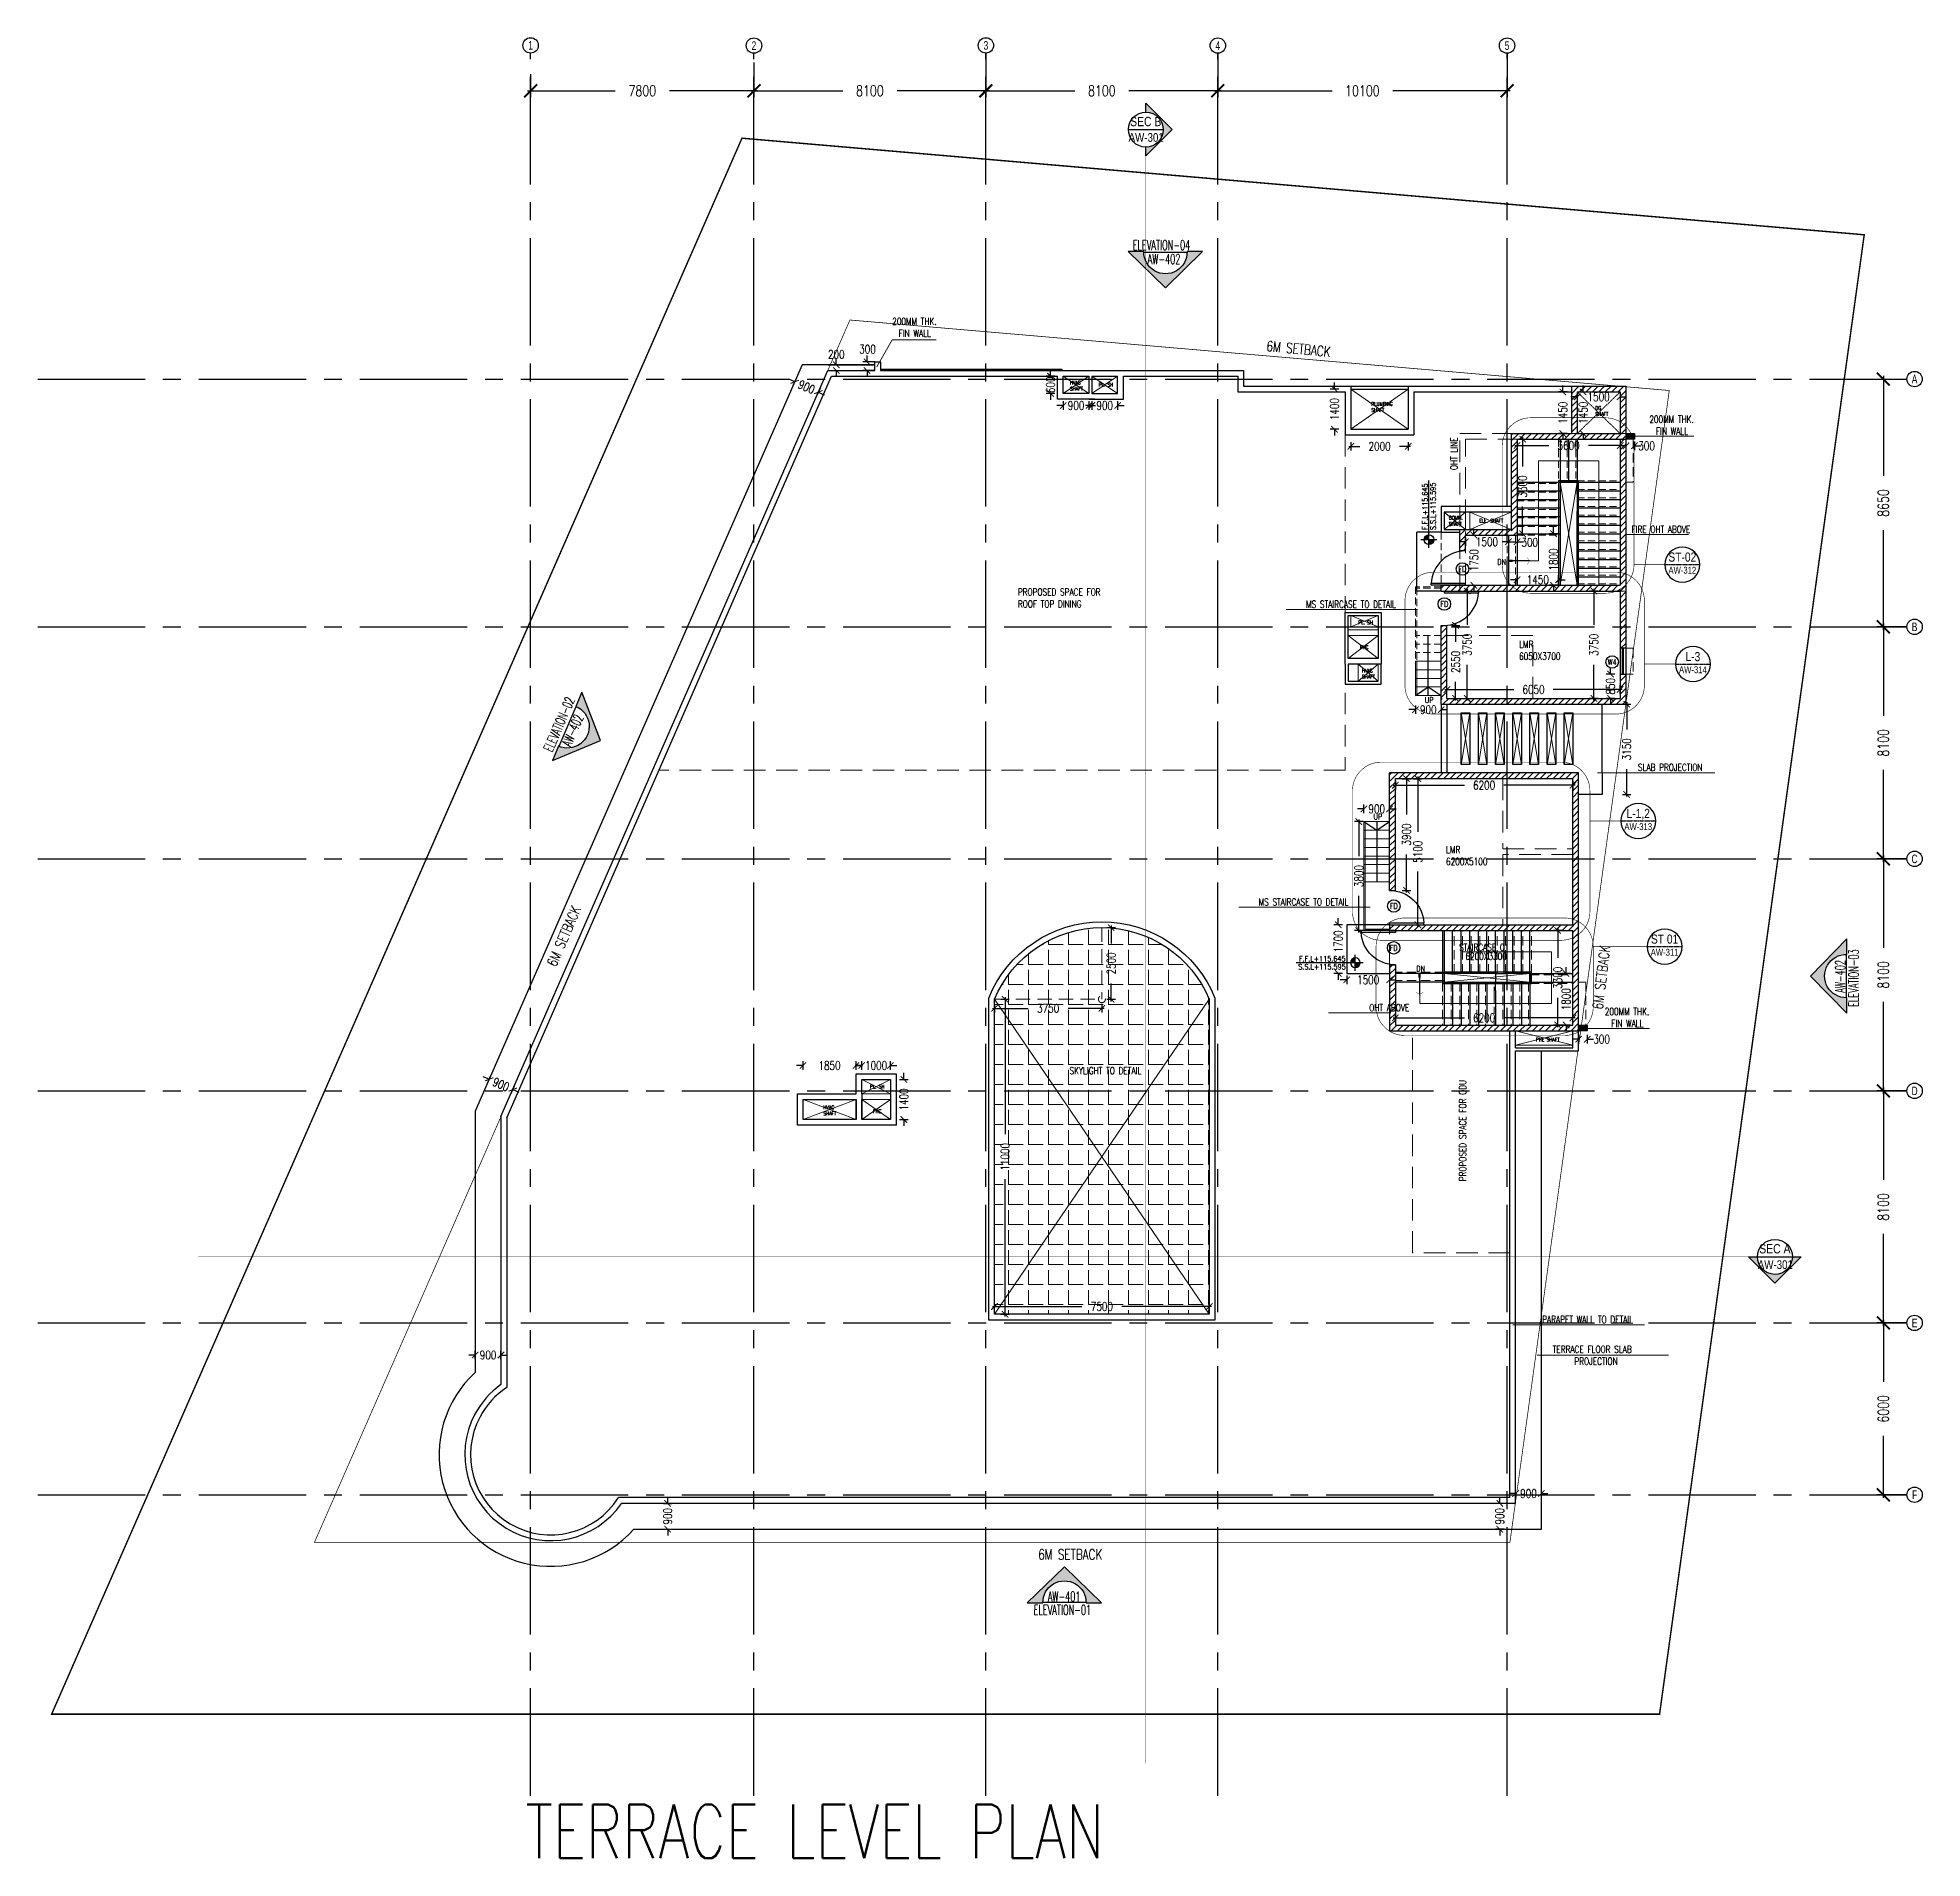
# Model space of a CAD drawing. Header units: millimetres. Extents: x -2076597 to 16308595, y -4402071 to 17875273.
# Drawn here: x -2075263 to -2009445, y -4402071 to -4338514 of the extents above; entities that cross this region are included whole.
import ezdxf
from ezdxf.enums import TextEntityAlignment as Align
from ezdxf.lldxf.tags import DXFTag

# ---------------------------------------------------------------- set-up
doc = ezdxf.new("R2010")
doc.units = ezdxf.units.MM
for name, pattern in [('CENTER', [50.8, 31.75, -6.35, 6.35, -6.35]), ('CENTER2', [1.125, 0.75, -0.125, 0.125, -0.125]), ('CONTINULUS', [0]), ('DASHDOT', [1, 0.5, -0.25, 0, -0.25]), ('DASHED', [19.05, 12.7, -6.35]), ('DASHED2', [0.375, 0.25, -0.125]), ('Demolished', [4.8, 3.2, -1.6])]:
    doc.linetypes.add(name, pattern=pattern)
for name, color, linetype, lineweight in [('A- GLAZING', 5, 'Continuous', 9), ('A- LIGHT LINE', 8, 'Continuous', 9), ('A- REF LINES', 5, 'Continuous', 9), ('A- SHAFT', 8, 'Continuous', 9), ('A-BOUNDARY LINES', 4, 'Continuous', 25), ('A-DETL-DEMO', 6, 'Demolished', 9), ('A-DETL-GENF', 92, 'Continuous', 9), ('A-DETL-THIN', 1, 'Continuous', 9), ('A-ELEV FINEWALL', 6, 'Continuous', 9)]:
    doc.layers.add(name, color=color, linetype=linetype, lineweight=lineweight)
for name, color, linetype in [('A- STAIRSCASE', 1, 'Continuous'), ('A-ARROW', 8, 'Continuous'), ('A-DIMS', 4, 'Continuous'), ('a-door', 1, 'Continuous'), ('A-ELE 02', 4, 'Continuous'), ('A-GRIDTXT', 1, 'Continuous'), ('A-LVL', 4, 'Continuous'), ('A-PARAPET WALL', 4, 'Continuous'), ('A-PODIUM LYT ARCH', 85, 'Continuous'), ('A-RAILING', 3, 'Continuous'), ('a-ref', 5, 'Continuous'), ('A-REFR-SECT', 3, 'Continuous'), ('A-REFS', 3, 'DASHED'), ('A-SCHED', 1, 'Continuous'), ('A-SETBACK', 3, 'Continuous'), ('A-SITE BOUNDARY', 7, 'CENTER'), ('A-SLABS', 1, 'Continuous'), ('A-TXTROOM', 3, 'Continuous'), ('A-WALL', 2, 'Continuous'), ('A-WALL HATCH', 8, 'Continuous'), ('La-hatch', 8, 'Continuous'), ('S-GRID', 252, 'CENTER2')]:
    doc.layers.add(name, color=color, linetype=linetype)
doc.styles.add('ARIAL', font='arial.ttf')
doc.styles.add('ARIAL-GRID', font='arial.ttf', dxfattribs={"width": 0.7, "height": 15})
doc.styles.add('DIM 100', font='romans.shx', dxfattribs={"width": 0.8})
doc.styles.add('ROMANS', font='romans.shx', dxfattribs={"width": 0.75})
doc.styles.add('ROMANS-TITLE', font='ROMANS.shx', dxfattribs={"width": 0.8})
tags = doc.linetypes.add('DASHEDX2', pattern=[1.5, 1, -0.5]).pattern_tags.tags
tags[6:7] = [DXFTag(74, 4), DXFTag(75, 0), DXFTag(340, '0'), DXFTag(46, 1.0), DXFTag(50, 0.0), DXFTag(44, 0.0), DXFTag(45, 0.0)]
tags[4:5] = [DXFTag(74, 4), DXFTag(75, 0), DXFTag(340, '0'), DXFTag(46, 1.0), DXFTag(50, 0.0), DXFTag(44, 0.0), DXFTag(45, 0.0)]
tags = doc.linetypes.add('Sheet-A1-BLOCK-12$0$DASHDOT2', pattern=[0.5, 0.25, -0.125, 0, -0.125]).pattern_tags.tags
tags[10:11] = [DXFTag(74, 4), DXFTag(75, 0), DXFTag(340, '0'), DXFTag(46, 1.0), DXFTag(50, 0.0), DXFTag(44, 0.0), DXFTag(45, 0.0)]
tags[8:9] = [DXFTag(74, 4), DXFTag(75, 0), DXFTag(340, '0'), DXFTag(46, 1.0), DXFTag(50, 0.0), DXFTag(44, 0.0), DXFTag(45, 0.0)]
tags[6:7] = [DXFTag(74, 4), DXFTag(75, 0), DXFTag(340, '0'), DXFTag(46, 1.0), DXFTag(50, 0.0), DXFTag(44, 0.0), DXFTag(45, 0.0)]
tags[4:5] = [DXFTag(74, 4), DXFTag(75, 0), DXFTag(340, '0'), DXFTag(46, 1.0), DXFTag(50, 0.0), DXFTag(44, 0.0), DXFTag(45, 0.0)]
doc.dimstyles.new('1_100 MJR', dxfattribs={"dimscale": 100, "dimtxt": 1.75, "dimasz": 1, "dimexe": 1, "dimexo": 0, "dimgap": 0.09, "dimtad": 0, "dimdsep": 46, "dimtxsty": 'DIM 100', "dimblk": 'ARCHTICK', "dimcen": 0.09, "dimdle": 1, "dimclrd": 8, "dimclre": 8, "dimclrt": 256, "dimazin": 0, "dimtfac": 1, "dimtofl": 0, "dimtmove": 1, "dimatfit": 3, "dimfxl": 0, "dimtolj": 1, "dimtzin": 0, "dimlwd": -1, "dimlwe": -1, "dimarcsym": 0})
doc.dimstyles.new('DIMB-200', dxfattribs={"dimscale": 150, "dimtxt": 2.5, "dimasz": 3, "dimexe": 1.5, "dimexo": 0, "dimgap": 3, "dimtad": 0, "dimtoh": 1, "dimdec": 0, "dimzin": 0, "dimdsep": 46, "dimtxsty": 'ROMANS', "dimblk": 'ARCHTICK', "dimcen": 3, "dimdle": 0.75, "dimclrd": 8, "dimclre": 8, "dimclrt": 4, "dimazin": 0, "dimtfac": 1, "dimtdec": 0, "dimtix": 1, "dimtofl": 0, "dimtmove": 2, "dimatfit": 3, "dimldrblk": 'DOT', "dimfxl": 0, "dimtolj": 1, "dimtzin": 0, "dimarcsym": 0})
doc.dimstyles.new('DIMM-100', dxfattribs={"dimscale": 150, "dimtxt": 2, "dimasz": 1.5, "dimexe": 1, "dimexo": 0, "dimgap": 2, "dimtad": 0, "dimtoh": 1, "dimdec": 0, "dimzin": 0, "dimdsep": 46, "dimtxsty": 'ROMANS', "dimblk": 'ARCHTICK', "dimcen": 1.5, "dimdle": 0.5, "dimclrd": 8, "dimclre": 8, "dimclrt": 256, "dimazin": 0, "dimtfac": 1, "dimtdec": 0, "dimtix": 1, "dimtofl": 0, "dimtmove": 2, "dimatfit": 3, "dimldrblk": 'DOT', "dimfxl": 0, "dimtolj": 1, "dimtzin": 0, "dimarcsym": 0})
pattern_1 = [(45, (1802100.65, 14255482.13), (-112.2532015, 112.2532015), [])]

msp = doc.modelspace()

# ---------------------------------------------------------------- texts
at = {"layer": 'A-TXTROOM', "style": 'ROMANS', "width": 0.6}
for s, height, rotation, p in [('ELEVATION-04', 347.319, 359.99444, (-2037021.6, -4345925.8)), ('AW-402', 347.32, 359.99444, (-2036498.3, -4346415.1)), ('ELEVATION-02', 347.319, 66.709247, (-2057292.2, -4363476.2)), ('AW-402', 347.32, 66.709247, (-2056645.2, -4363289)), ('AW-402', 347.32, 89.99444, (-2012139.5, -4371856.3)), ('ELEVATION-03', 347.319, 89.99444, (-2011670.6, -4372348.8)), ('ELEVATION-01', 347.319, 359.99444, (-2040480.5, -4393571.2)), ('AW-401', 347.32, 359.99444, (-2039988, -4393102.4))]:
    msp.add_text(s, height=height, rotation=rotation, dxfattribs=at).set_placement(p)
at = {"layer": 'A-TXTROOM', "style": 'ROMANS'}
for s, insert, char_height, width, attachment_point in [('\\pi988.8;200MM THK. \\P\\pi1216.7;FIN WALL ', (-2046409.1, -4348291.9, 0), 250.282, 3684.893, 1), ('HVAC\\PSHAFT', (-2039213.3, -4350491.3, 0), 128, 1088.756, 1), ('PL. SH', (-2038212.7, -4350564.2, 0), 128, 1088.756, 1), ('PLUMBING SHAFT', (-2028689.5, -4351234.3, 0), 128, 1088.756, 1), ('DG \\PSHAFT', (-2020862.2, -4351377.2, 0), 128, 1088.756, 1), ('\\pi988.8;200MM THK. \\P\\pi1216.7;FIN WALL ', (-2019967, -4351708.3, 0), 250.282, 3684.893, 1), ('COMM.\\PSHAFT', (-2025979.3, -4355210.5, 0), 128, 1088.756, 1), ('ELE. SHAFT', (-2024922.8, -4355314.2, 0), 128, 1088.756, 1), ('\\pi680.42;FIRE OHT ABOVE ', (-2020282.8, -4355551.2, 0), 250.282, 3684.893, 1), ('DN', (-2024287.8, -4356712.9), 200, 994.286, 1), ('PROPOSED SPACE FOR ROOF TOP DINING ', (-2041031.1, -4357739.1), 250.282, 3684.893, 1), ('MS STAIRCASE TO DETAIL', (-2027829, -4358166.8, 0), 250.282, 3684.893, 3), ('PL. SH', (-2029137.7, -4358864.2, 0), 128, 1088.756, 1), ('FHC', (-2029078.9, -4359727.6, 0), 128, 1088.756, 1), ('LMR\\P6050X3700', (-2023527.3, -4359564.4), 250.28, 3684.893, 1), ('HVAC\\PSHAFT', (-2029013.3, -4360541.2, 0), 128, 1088.756, 1), ('UP', (-2026820.5, -4361533.9), 200, 994.286, 1), ('\\pi599.97;SLAB PROJECTION ', (-2019975.5, -4363859.2, 0), 250.282, 3684.893, 1), ('UP', (-2028612.5, -4365612), 200, 994.286, 1), ('LMR\\P6200X5100', (-2026078.3, -4366732.3), 250.28, 3684.893, 1), ('MS STAIRCASE TO DETAIL', (-2029486.7, -4368561.4), 250.282, 3684.893, 3), ('STAIRCASE 01', (-2025621, -4370145.8, 0), 250.282, 3684.893, 1), ('DN', (-2027118.3, -4370912.9), 200, 994.286, 1), ('6200X3300', (-2025400.8, -4370458.6), 250.28, 3684.893, 1), ('OHT ABOVE ', (-2027359.6, -4372249.5, 0), 250.28, 3684.893, 3), ('\\pi988.8;200MM THK. \\P\\pi1216.7;FIN WALL ', (-2021522.6, -4372384.2, 0), 250.282, 3684.893, 1), ('PHE SHAFT', (-2022939.5, -4373425, 0), 128, 1088.756, 1), ('SKYLIGHT TO DETAIL', (-2039229, -4374449.6), 250.282, 3684.893, 1), ('PL. SH', (-2046197.9, -4375064.2, 0), 128, 1088.756, 1), ('HVAC\\PSHAFT', (-2047823.5, -4375791.3, 0), 128, 1088.756, 1), ('FHC', (-2046089.1, -4375927.6, 0), 128, 1088.756, 1), ('\\pi32.368;PARAPET WALL TO DETAIL', (-2022753.7, -4383135.7, 0), 250.282, 3684.893, 1), ('\\pi282.65;TERRACE FLOOR SLAB \\P\\pi1038;PROJECTION', (-2022636.1, -4384176.1, 0), 250.282, 3684.893, 1), ('TERRACE LEVEL PLAN', (-2058230.5, -4400194), 1877.118, 34164.275, 1)]:
    msp.add_mtext(s, dxfattribs=dict(at, insert=insert, char_height=char_height, width=width, attachment_point=attachment_point))
at = {"layer": 'A-TXTROOM', "width": 3684.893, "attachment_point": 1, "rotation": 90, "style": 'ROMANS'}
for s, insert, char_height in [('OHT LINE', (-2025924.3, -4353610.3), 250.28), ('PROPOSED SPACE FOR ODU ', (-2025621.5, -4378438.2), 250.282)]:
    msp.add_mtext(s, dxfattribs=dict(at, insert=insert, char_height=char_height))

# ---------------------------------------------------------------- blocks, each defined once
blk = doc.blocks.new('M_Single-Flush - 0915 x 2134mm-234763-0_ ground floor')
at = {"layer": 'a-door'}
for p, q in [((406, -100), (406, -1015)), ((458, -100), (406, -100)), ((458, -100), (458, -1015)), ((458, -1015), (406, -1015))]:
    blk.add_line(p, q, dxfattribs=at)
blk.add_arc((458, -100), 917, 180, 266.8107, dxfattribs=at)
blk = doc.blocks.new('SOP')
at = {"layer": 'A-SCHED', "color": 8}
blk.add_circle((0, 0), 218, dxfattribs=at)
at = {"layer": 'A-SCHED', "style": 'ROMANS', "width": 0.7}
blk.add_attdef('D2', text='', height=200, dxfattribs=at).set_placement((0, 0), align=Align.MIDDLE_CENTER)
blk = doc.blocks.new('_ArchTick')
at = {"color": 0, "linetype": 'ByBlock', "const_width": 0.15}
blk.add_lwpolyline([(-0.5, -0.5), (0.5, 0.5)], dxfattribs=at)
blk = doc.blocks.new('*D248')
at = {"layer": 'A-DIMS', "color": 8, "linetype": 'CONTINULUS', "lineweight": -2, "transparency": 16777216}
for p, q in [((-2026123, -4361268), (-2023714, -4361268)), ((-2019923, -4361268), (-2022332, -4361268))]:
    blk.add_line(p, q, dxfattribs=at)
at = {"layer": 'A-DIMS', "color": 8, "lineweight": -2, "transparency": 16777216}
for p, q in [((-2026048, -4361418), (-2026048, -4361118)), ((-2019998, -4361418), (-2019998, -4361118))]:
    blk.add_line(p, q, dxfattribs=at)
at = {"layer": 'Defpoints', "color": 0, "transparency": 16777216}
for p in [(-2026048, -4361581), (-2019998, -4361268), (-2019998, -4361581)]:
    blk.add_point(p, dxfattribs=at)
at = {"layer": 'A-DIMS', "color": 8, "lineweight": -2, "transparency": 16777216, "xscale": 225, "yscale": 225, "zscale": 225, "rotation": 180}
blk.add_blockref('_ArchTick', (-2026048, -4361268), dxfattribs=at)
at = {"layer": 'A-DIMS', "color": 8, "lineweight": -2, "transparency": 16777216, "xscale": 225, "yscale": 225, "zscale": 225}
blk.add_blockref('_ArchTick', (-2019998, -4361268), dxfattribs=at)
at = {"layer": 'A-DIMS', "transparency": 16777216, "insert": (-2023023, -4361268), "char_height": 300, "attachment_point": 5, "style": 'ROMANS'}
blk.add_mtext('\\A1;6050', dxfattribs=at)
blk = doc.blocks.new('_Dot')
at = {"color": 0, "linetype": 'ByBlock', "lineweight": -2}
blk.add_line((-0.5, 0), (-1, 0), dxfattribs=at)
at = {"color": 0, "linetype": 'ByBlock', "const_width": 0.5}
blk.add_lwpolyline([(-0.25, 0, 1), (0.25, 0, 1)], format="xyb", close=True, dxfattribs=at)
blk = doc.blocks.new('*D249')
at = {"layer": 'A-DIMS', "color": 8, "lineweight": -2, "transparency": 16777216}
for p, q in [((-2025893, -4359031), (-2025593, -4359031)), ((-2025893, -4361581), (-2025593, -4361581))]:
    blk.add_line(p, q, dxfattribs=at)
at = {"layer": 'A-DIMS', "color": 8, "linetype": 'CONTINULUS', "lineweight": -2, "transparency": 16777216}
for p, q in [((-2025743, -4358956), (-2025743, -4359609)), ((-2025743, -4361656), (-2025743, -4361002))]:
    blk.add_line(p, q, dxfattribs=at)
at = {"layer": 'Defpoints', "color": 0, "transparency": 16777216}
for p in [(-2026048, -4359031), (-2025743, -4359031), (-2026048, -4361581)]:
    blk.add_point(p, dxfattribs=at)
at = {"layer": 'A-DIMS', "color": 8, "lineweight": -2, "transparency": 16777216, "xscale": 225, "yscale": 225, "zscale": 225}
for p, rotation in [((-2025743, -4359031), 90), ((-2025743, -4361581), 270)]:
    blk.add_blockref('_ArchTick', p, dxfattribs=dict(at, rotation=rotation))
at = {"layer": 'A-DIMS', "transparency": 16777216, "insert": (-2025743, -4360306), "char_height": 300, "attachment_point": 5, "rotation": 90, "style": 'ROMANS'}
blk.add_mtext('\\A1;2550', dxfattribs=at)
blk = doc.blocks.new('*D250')
at = {"layer": 'A-DIMS', "color": 8, "linetype": 'CONTINULUS', "lineweight": -2, "transparency": 16777216}
for p, q in [((-2020915, -4357756), (-2020915, -4359009)), ((-2020915, -4361656), (-2020915, -4360402))]:
    blk.add_line(p, q, dxfattribs=at)
at = {"layer": 'A-DIMS', "color": 8, "lineweight": -2, "transparency": 16777216}
for p, q in [((-2020765, -4357831), (-2021065, -4357831)), ((-2020765, -4361581), (-2021065, -4361581))]:
    blk.add_line(p, q, dxfattribs=at)
at = {"layer": 'Defpoints', "color": 0, "transparency": 16777216}
for p in [(-2020915, -4357831), (-2019998, -4357831), (-2019998, -4361581)]:
    blk.add_point(p, dxfattribs=at)
at = {"layer": 'A-DIMS', "color": 8, "lineweight": -2, "transparency": 16777216, "xscale": 225, "yscale": 225, "zscale": 225}
for p, rotation in [((-2020915, -4357831), 90), ((-2020915, -4361581), 270)]:
    blk.add_blockref('_ArchTick', p, dxfattribs=dict(at, rotation=rotation))
at = {"layer": 'A-DIMS', "transparency": 16777216, "insert": (-2020915, -4359706), "char_height": 300, "attachment_point": 5, "rotation": 90, "style": 'ROMANS'}
blk.add_mtext('\\A1;3750', dxfattribs=at)
blk = doc.blocks.new('*D251')
at = {"layer": 'A-DIMS', "color": 8, "linetype": 'CONTINULUS', "lineweight": -2, "transparency": 16777216}
for p, q in [((-2027458, -4364306), (-2027458, -4365634)), ((-2027458, -4368356), (-2027458, -4367027))]:
    blk.add_line(p, q, dxfattribs=at)
at = {"layer": 'A-DIMS', "color": 8, "lineweight": -2, "transparency": 16777216}
for p, q in [((-2027608, -4364381), (-2027308, -4364381)), ((-2027608, -4368281), (-2027308, -4368281))]:
    blk.add_line(p, q, dxfattribs=at)
at = {"layer": 'Defpoints', "color": 0, "transparency": 16777216}
for p in [(-2027848, -4364381), (-2027848, -4368281), (-2027458, -4368281)]:
    blk.add_point(p, dxfattribs=at)
at = {"layer": 'A-DIMS', "color": 8, "lineweight": -2, "transparency": 16777216, "xscale": 225, "yscale": 225, "zscale": 225}
for p, rotation in [((-2027458, -4364381), 90), ((-2027458, -4368281), 270)]:
    blk.add_blockref('_ArchTick', p, dxfattribs=dict(at, rotation=rotation))
at = {"layer": 'A-DIMS', "transparency": 16777216, "insert": (-2027458, -4366331), "char_height": 300, "attachment_point": 5, "rotation": 90, "style": 'ROMANS'}
blk.add_mtext('\\A1;3900', dxfattribs=at)
blk = doc.blocks.new('*D252')
at = {"layer": 'A-DIMS', "color": 8, "linetype": 'CONTINULUS', "lineweight": -2, "transparency": 16777216}
for p, q in [((-2027062, -4364306), (-2027062, -4366234)), ((-2027062, -4369556), (-2027062, -4367627))]:
    blk.add_line(p, q, dxfattribs=at)
at = {"layer": 'A-DIMS', "color": 8, "lineweight": -2, "transparency": 16777216}
for p, q in [((-2027212, -4364381), (-2026912, -4364381)), ((-2027212, -4369481), (-2026912, -4369481))]:
    blk.add_line(p, q, dxfattribs=at)
at = {"layer": 'Defpoints', "color": 0, "transparency": 16777216}
for p in [(-2027848, -4364381), (-2027848, -4369481), (-2027062, -4369481)]:
    blk.add_point(p, dxfattribs=at)
at = {"layer": 'A-DIMS', "color": 8, "lineweight": -2, "transparency": 16777216, "xscale": 225, "yscale": 225, "zscale": 225}
for p, rotation in [((-2027062, -4364381), 90), ((-2027062, -4369481), 270)]:
    blk.add_blockref('_ArchTick', p, dxfattribs=dict(at, rotation=rotation))
at = {"layer": 'A-DIMS', "transparency": 16777216, "insert": (-2027062, -4366931), "char_height": 300, "attachment_point": 5, "rotation": 90, "style": 'ROMANS'}
blk.add_mtext('\\A1;5100', dxfattribs=at)
blk = doc.blocks.new('*D253')
at = {"layer": 'A-DIMS', "color": 8, "linetype": 'CONTINULUS', "lineweight": -2, "transparency": 16777216}
for p, q in [((-2025341, -4357756), (-2025341, -4359009)), ((-2025341, -4361656), (-2025341, -4360402))]:
    blk.add_line(p, q, dxfattribs=at)
at = {"layer": 'A-DIMS', "color": 8, "lineweight": -2, "transparency": 16777216}
for p, q in [((-2025491, -4357831), (-2025191, -4357831)), ((-2025491, -4361581), (-2025191, -4361581))]:
    blk.add_line(p, q, dxfattribs=at)
at = {"layer": 'Defpoints', "color": 0, "transparency": 16777216}
for p in [(-2026048, -4357831), (-2025341, -4357831), (-2026048, -4361581)]:
    blk.add_point(p, dxfattribs=at)
at = {"layer": 'A-DIMS', "color": 8, "lineweight": -2, "transparency": 16777216, "xscale": 225, "yscale": 225, "zscale": 225}
for p, rotation in [((-2025341, -4357831), 90), ((-2025341, -4361581), 270)]:
    blk.add_blockref('_ArchTick', p, dxfattribs=dict(at, rotation=rotation))
at = {"layer": 'A-DIMS', "transparency": 16777216, "insert": (-2025341, -4359706), "char_height": 300, "attachment_point": 5, "rotation": 90, "style": 'ROMANS'}
blk.add_mtext('\\A1;3750', dxfattribs=at)
blk = doc.blocks.new('*D254')
at = {"layer": 'A-DIMS', "color": 8, "linetype": 'CONTINULUS', "lineweight": -2, "transparency": 16777216}
for p, q in [((-2027148, -4361972), (-2027373, -4361972)), ((-2026248, -4361972), (-2026023, -4361972))]:
    blk.add_line(p, q, dxfattribs=at)
at = {"layer": 'A-DIMS', "color": 8, "lineweight": -2, "transparency": 16777216}
for p, q in [((-2027148, -4361822), (-2027148, -4362122)), ((-2026248, -4361822), (-2026248, -4362122))]:
    blk.add_line(p, q, dxfattribs=at)
at = {"layer": 'Defpoints', "color": 0, "transparency": 16777216}
for p in [(-2027148, -4361481), (-2026248, -4361481), (-2027148, -4361972)]:
    blk.add_point(p, dxfattribs=at)
at = {"layer": 'A-DIMS', "color": 8, "lineweight": -2, "transparency": 16777216, "xscale": 225, "yscale": 225, "zscale": 225}
blk.add_blockref('_ArchTick', (-2027148, -4361972), dxfattribs=at)
at = {"layer": 'A-DIMS', "color": 8, "lineweight": -2, "transparency": 16777216, "xscale": 225, "yscale": 225, "zscale": 225, "rotation": 180}
blk.add_blockref('_ArchTick', (-2026248, -4361972), dxfattribs=at)
at = {"layer": 'A-DIMS', "transparency": 16777216, "insert": (-2026698, -4361972), "char_height": 300, "attachment_point": 5, "style": 'ROMANS'}
blk.add_mtext('\\A1;900', dxfattribs=at)
blk = doc.blocks.new('*D255')
at = {"layer": 'A-DIMS', "color": 8, "lineweight": -2, "transparency": 16777216}
for p, q in [((-2028975, -4365881), (-2029275, -4365881)), ((-2028975, -4369681), (-2029275, -4369681))]:
    blk.add_line(p, q, dxfattribs=at)
at = {"layer": 'A-DIMS', "color": 8, "linetype": 'CONTINULUS', "lineweight": -2, "transparency": 16777216}
for p, q in [((-2029125, -4365806), (-2029125, -4367084)), ((-2029125, -4369756), (-2029125, -4368477))]:
    blk.add_line(p, q, dxfattribs=at)
at = {"layer": 'Defpoints', "color": 0, "transparency": 16777216}
for p in [(-2028948, -4365881), (-2029125, -4369681), (-2028948, -4369681)]:
    blk.add_point(p, dxfattribs=at)
at = {"layer": 'A-DIMS', "color": 8, "lineweight": -2, "transparency": 16777216, "xscale": 225, "yscale": 225, "zscale": 225}
for p, rotation in [((-2029125, -4365881), 90), ((-2029125, -4369681), 270)]:
    blk.add_blockref('_ArchTick', p, dxfattribs=dict(at, rotation=rotation))
at = {"layer": 'A-DIMS', "transparency": 16777216, "insert": (-2029125, -4367781), "char_height": 300, "attachment_point": 5, "rotation": 90, "style": 'ROMANS'}
blk.add_mtext('\\A1;3800', dxfattribs=at)
blk = doc.blocks.new('*D256')
at = {"layer": 'A-DIMS', "color": 8, "lineweight": -2, "transparency": 16777216}
for p, q in [((-2021850, -4350881), (-2022150, -4350881)), ((-2021850, -4352331), (-2022150, -4352331))]:
    blk.add_line(p, q, dxfattribs=at)
at = {"layer": 'A-DIMS', "color": 8, "linetype": 'CONTINULUS', "lineweight": -2, "transparency": 16777216}
for p, q in [((-2022000, -4350881), (-2022000, -4350656)), ((-2022000, -4352331), (-2022000, -4352556))]:
    blk.add_line(p, q, dxfattribs=at)
at = {"layer": 'Defpoints', "color": 0, "transparency": 16777216}
for p in [(-2022000, -4350881), (-2021698, -4350881), (-2021698, -4352331)]:
    blk.add_point(p, dxfattribs=at)
at = {"layer": 'A-DIMS', "color": 8, "lineweight": -2, "transparency": 16777216, "xscale": 225, "yscale": 225, "zscale": 225}
for p, rotation in [((-2022000, -4350881), 270), ((-2022000, -4352331), 90)]:
    blk.add_blockref('_ArchTick', p, dxfattribs=dict(at, rotation=rotation))
at = {"layer": 'A-DIMS', "transparency": 16777216, "insert": (-2022000, -4351606), "char_height": 300, "attachment_point": 5, "rotation": 90, "style": 'ROMANS'}
blk.add_mtext('\\A1;1450', dxfattribs=at)
blk = doc.blocks.new('*D257')
at = {"color": 8, "linetype": 'CONTINULUS', "lineweight": -2, "transparency": 16777216}
for p, q in [((-2029473, -4352779), (-2029094, -4352779)), ((-2027323, -4352779), (-2027701, -4352779))]:
    blk.add_line(p, q, dxfattribs=at)
at = {"color": 8, "lineweight": -2, "transparency": 16777216}
for p, q in [((-2029398, -4352629), (-2029398, -4352929)), ((-2027398, -4352629), (-2027398, -4352929))]:
    blk.add_line(p, q, dxfattribs=at)
at = {"layer": 'Defpoints', "color": 0, "transparency": 16777216}
for p in [(-2029398, -4352181), (-2027398, -4352181), (-2027398, -4352779)]:
    blk.add_point(p, dxfattribs=at)
at = {"color": 8, "lineweight": -2, "transparency": 16777216, "xscale": 225, "yscale": 225, "zscale": 225, "rotation": 180}
blk.add_blockref('_ArchTick', (-2029398, -4352779), dxfattribs=at)
at = {"color": 8, "lineweight": -2, "transparency": 16777216, "xscale": 225, "yscale": 225, "zscale": 225}
blk.add_blockref('_ArchTick', (-2027398, -4352779), dxfattribs=at)
at = {"transparency": 16777216, "insert": (-2028398, -4352779), "char_height": 300, "attachment_point": 5, "style": 'ROMANS'}
blk.add_mtext('\\A1;2000', dxfattribs=at)
blk = doc.blocks.new('*D258')
at = {"color": 8, "lineweight": -2, "transparency": 16777216}
for p, q in [((-2029825, -4350781), (-2030125, -4350781)), ((-2029825, -4352181), (-2030125, -4352181))]:
    blk.add_line(p, q, dxfattribs=at)
at = {"color": 8, "linetype": 'CONTINULUS', "lineweight": -2, "transparency": 16777216}
for p, q in [((-2029975, -4350781), (-2029975, -4350556)), ((-2029975, -4352181), (-2029975, -4352406))]:
    blk.add_line(p, q, dxfattribs=at)
at = {"layer": 'Defpoints', "color": 0, "transparency": 16777216}
for p in [(-2029975, -4350781), (-2029398, -4350781), (-2029398, -4352181)]:
    blk.add_point(p, dxfattribs=at)
at = {"color": 8, "lineweight": -2, "transparency": 16777216, "xscale": 225, "yscale": 225, "zscale": 225}
for p, rotation in [((-2029975, -4350781), 270), ((-2029975, -4352181), 90)]:
    blk.add_blockref('_ArchTick', p, dxfattribs=dict(at, rotation=rotation))
at = {"transparency": 16777216, "insert": (-2029975, -4351481), "char_height": 300, "attachment_point": 5, "rotation": 90, "style": 'ROMANS'}
blk.add_mtext('\\A1;1400', dxfattribs=at)
blk = doc.blocks.new('*D259')
at = {"color": 8, "linetype": 'CONTINULUS', "lineweight": -2, "transparency": 16777216}
for p, q in [((-2038448, -4351353), (-2038673, -4351353)), ((-2037548, -4351353), (-2037323, -4351353))]:
    blk.add_line(p, q, dxfattribs=at)
at = {"color": 8, "lineweight": -2, "transparency": 16777216}
for p, q in [((-2038448, -4351203), (-2038448, -4351503)), ((-2037548, -4351203), (-2037548, -4351503))]:
    blk.add_line(p, q, dxfattribs=at)
at = {"layer": 'Defpoints', "color": 0, "transparency": 16777216}
for p in [(-2038448, -4350931), (-2037548, -4350931), (-2037548, -4351353)]:
    blk.add_point(p, dxfattribs=at)
at = {"color": 8, "lineweight": -2, "transparency": 16777216, "xscale": 225, "yscale": 225, "zscale": 225}
blk.add_blockref('_ArchTick', (-2038448, -4351353), dxfattribs=at)
at = {"color": 8, "lineweight": -2, "transparency": 16777216, "xscale": 225, "yscale": 225, "zscale": 225, "rotation": 180}
blk.add_blockref('_ArchTick', (-2037548, -4351353), dxfattribs=at)
at = {"transparency": 16777216, "insert": (-2037998, -4351353), "char_height": 300, "attachment_point": 5, "style": 'ROMANS'}
blk.add_mtext('\\A1;900', dxfattribs=at)
blk = doc.blocks.new('*D76')
at = {"color": 8, "linetype": 'CONTINULUS', "lineweight": -2, "transparency": 16777216}
for p, q in [((-2046483, -4374396), (-2046708, -4374396)), ((-2045483, -4374396), (-2045258, -4374396))]:
    blk.add_line(p, q, dxfattribs=at)
at = {"color": 8, "lineweight": -2, "transparency": 16777216}
for p, q in [((-2046483, -4374546), (-2046483, -4374246)), ((-2045483, -4374546), (-2045483, -4374246))]:
    blk.add_line(p, q, dxfattribs=at)
at = {"layer": 'Defpoints', "color": 0, "transparency": 16777216}
for p in [(-2045483, -4374396), (-2046483, -4374881), (-2045483, -4374881)]:
    blk.add_point(p, dxfattribs=at)
at = {"color": 8, "lineweight": -2, "transparency": 16777216, "xscale": 225, "yscale": 225, "zscale": 225}
blk.add_blockref('_ArchTick', (-2046483, -4374396), dxfattribs=at)
at = {"color": 8, "lineweight": -2, "transparency": 16777216, "xscale": 225, "yscale": 225, "zscale": 225, "rotation": 180}
blk.add_blockref('_ArchTick', (-2045483, -4374396), dxfattribs=at)
at = {"transparency": 16777216, "insert": (-2045983, -4374396), "char_height": 300, "attachment_point": 5, "style": 'ROMANS'}
blk.add_mtext('\\A1;1000', dxfattribs=at)
blk = doc.blocks.new('*D77')
at = {"color": 8, "linetype": 'CONTINULUS', "lineweight": -2, "transparency": 16777216}
for p, q in [((-2045012, -4374881), (-2045012, -4374656)), ((-2045012, -4376281), (-2045012, -4376506))]:
    blk.add_line(p, q, dxfattribs=at)
at = {"color": 8, "lineweight": -2, "transparency": 16777216}
for p, q in [((-2045162, -4374881), (-2044862, -4374881)), ((-2045162, -4376281), (-2044862, -4376281))]:
    blk.add_line(p, q, dxfattribs=at)
at = {"layer": 'Defpoints', "color": 0, "transparency": 16777216}
for p in [(-2045483, -4374881), (-2045483, -4376281), (-2045012, -4376281)]:
    blk.add_point(p, dxfattribs=at)
at = {"color": 8, "lineweight": -2, "transparency": 16777216, "xscale": 225, "yscale": 225, "zscale": 225}
for p, rotation in [((-2045012, -4374881), 270), ((-2045012, -4376281), 90)]:
    blk.add_blockref('_ArchTick', p, dxfattribs=dict(at, rotation=rotation))
at = {"transparency": 16777216, "insert": (-2045012, -4375581), "char_height": 300, "attachment_point": 5, "rotation": 90, "style": 'ROMANS'}
blk.add_mtext('\\A1;1400', dxfattribs=at)
blk = doc.blocks.new('*D260')
at = {"color": 8, "linetype": 'CONTINULUS', "lineweight": -2, "transparency": 16777216}
for p, q in [((-2021498, -4351050), (-2021723, -4351050)), ((-2019998, -4351050), (-2019773, -4351050))]:
    blk.add_line(p, q, dxfattribs=at)
at = {"color": 8, "lineweight": -2, "transparency": 16777216}
for p, q in [((-2021498, -4350900), (-2021498, -4351200)), ((-2019998, -4350900), (-2019998, -4351200))]:
    blk.add_line(p, q, dxfattribs=at)
at = {"layer": 'Defpoints', "color": 0, "transparency": 16777216}
for p in [(-2021498, -4350881), (-2019998, -4350881), (-2019998, -4351050)]:
    blk.add_point(p, dxfattribs=at)
at = {"color": 8, "lineweight": -2, "transparency": 16777216, "xscale": 225, "yscale": 225, "zscale": 225}
blk.add_blockref('_ArchTick', (-2021498, -4351050), dxfattribs=at)
at = {"color": 8, "lineweight": -2, "transparency": 16777216, "xscale": 225, "yscale": 225, "zscale": 225, "rotation": 180}
blk.add_blockref('_ArchTick', (-2019998, -4351050), dxfattribs=at)
at = {"transparency": 16777216, "insert": (-2020748, -4351050), "char_height": 300, "attachment_point": 5, "style": 'ROMANS'}
blk.add_mtext('\\A1;1500', dxfattribs=at)
blk = doc.blocks.new('*D261')
at = {"color": 8, "lineweight": -2, "transparency": 16777216}
for p, q in [((-2021441, -4350881), (-2021141, -4350881)), ((-2021441, -4352331), (-2021141, -4352331))]:
    blk.add_line(p, q, dxfattribs=at)
at = {"color": 8, "linetype": 'CONTINULUS', "lineweight": -2, "transparency": 16777216}
for p, q in [((-2021291, -4350881), (-2021291, -4350656)), ((-2021291, -4352331), (-2021291, -4352556))]:
    blk.add_line(p, q, dxfattribs=at)
at = {"layer": 'Defpoints', "color": 0, "transparency": 16777216}
for p in [(-2021498, -4350881), (-2021498, -4352331), (-2021291, -4352331)]:
    blk.add_point(p, dxfattribs=at)
at = {"color": 8, "lineweight": -2, "transparency": 16777216, "xscale": 225, "yscale": 225, "zscale": 225}
for p, rotation in [((-2021291, -4350881), 270), ((-2021291, -4352331), 90)]:
    blk.add_blockref('_ArchTick', p, dxfattribs=dict(at, rotation=rotation))
at = {"transparency": 16777216, "insert": (-2021291, -4351606), "char_height": 300, "attachment_point": 5, "rotation": 90, "style": 'ROMANS'}
blk.add_mtext('\\A1;1450', dxfattribs=at)
blk = doc.blocks.new('*D78')
at = {"layer": 'A-DIMS', "color": 8, "lineweight": -2, "transparency": 16777216}
for p, q in [((-2041630, -4372081), (-2041330, -4372081)), ((-2041480, -4372006), (-2041480, -4376793)), ((-2041480, -4383156), (-2041480, -4378368)), ((-2041630, -4383081), (-2041330, -4383081))]:
    blk.add_line(p, q, dxfattribs=at)
at = {"layer": 'Defpoints', "color": 0, "transparency": 16777216}
for p in [(-2041848, -4372081), (-2041848, -4383081), (-2041480, -4383081)]:
    blk.add_point(p, dxfattribs=at)
at = {"layer": 'A-DIMS', "color": 8, "lineweight": -2, "transparency": 16777216, "xscale": 225, "yscale": 225, "zscale": 225}
for p, rotation in [((-2041480, -4372081), 90), ((-2041480, -4383081), 270)]:
    blk.add_blockref('_ArchTick', p, dxfattribs=dict(at, rotation=rotation))
at = {"layer": 'A-DIMS', "transparency": 16777216, "insert": (-2041480, -4377581), "char_height": 300, "attachment_point": 5, "rotation": 90, "style": 'ROMANS'}
blk.add_mtext('\\A1;11000', dxfattribs=at)
blk = doc.blocks.new('*D262')
at = {"layer": 'A-DIMS', "color": 8, "lineweight": -2, "transparency": 16777216}
for p, q in [((-2037922, -4369581), (-2037622, -4369581)), ((-2037772, -4369506), (-2037772, -4370134)), ((-2037772, -4372156), (-2037772, -4371527)), ((-2037922, -4372081), (-2037622, -4372081))]:
    blk.add_line(p, q, dxfattribs=at)
at = {"layer": 'Defpoints', "color": 0, "transparency": 16777216}
for p in [(-2038098, -4369581), (-2037772, -4369581), (-2038098, -4372081)]:
    blk.add_point(p, dxfattribs=at)
at = {"layer": 'A-DIMS', "color": 8, "lineweight": -2, "transparency": 16777216, "xscale": 225, "yscale": 225, "zscale": 225}
for p, rotation in [((-2037772, -4369581), 90), ((-2037772, -4372081), 270)]:
    blk.add_blockref('_ArchTick', p, dxfattribs=dict(at, rotation=rotation))
at = {"layer": 'A-DIMS', "transparency": 16777216, "insert": (-2037772, -4370831), "char_height": 300, "attachment_point": 5, "rotation": 90, "style": 'ROMANS'}
blk.add_mtext('\\A1;2500', dxfattribs=at)
blk = doc.blocks.new('*D263')
at = {"layer": 'A-DIMS', "color": 8, "lineweight": -2, "transparency": 16777216}
for p, q in [((-2041923, -4372399), (-2040669, -4372399)), ((-2041848, -4372249), (-2041848, -4372549)), ((-2038023, -4372399), (-2039276, -4372399)), ((-2038098, -4372249), (-2038098, -4372549))]:
    blk.add_line(p, q, dxfattribs=at)
at = {"layer": 'Defpoints', "color": 0, "transparency": 16777216}
for p in [(-2041848, -4372081), (-2038098, -4372081), (-2041848, -4372399)]:
    blk.add_point(p, dxfattribs=at)
at = {"layer": 'A-DIMS', "color": 8, "lineweight": -2, "transparency": 16777216, "xscale": 225, "yscale": 225, "zscale": 225, "rotation": 180}
blk.add_blockref('_ArchTick', (-2041848, -4372399), dxfattribs=at)
at = {"layer": 'A-DIMS', "color": 8, "lineweight": -2, "transparency": 16777216, "xscale": 225, "yscale": 225, "zscale": 225}
blk.add_blockref('_ArchTick', (-2038098, -4372399), dxfattribs=at)
at = {"layer": 'A-DIMS', "transparency": 16777216, "insert": (-2039973, -4372399), "char_height": 300, "attachment_point": 5, "style": 'ROMANS'}
blk.add_mtext('\\A1;3750', dxfattribs=at)
blk = doc.blocks.new('*D264')
at = {"color": 8, "lineweight": -2, "transparency": 16777216}
for p, q in [((-2041848, -4382958), (-2041848, -4382658)), ((-2034348, -4382958), (-2034348, -4382658))]:
    blk.add_line(p, q, dxfattribs=at)
at = {"color": 8, "linetype": 'CONTINULUS', "lineweight": -2, "transparency": 16777216}
for p, q in [((-2041923, -4382808), (-2038794, -4382808)), ((-2034273, -4382808), (-2037401, -4382808))]:
    blk.add_line(p, q, dxfattribs=at)
at = {"layer": 'Defpoints', "color": 0, "transparency": 16777216}
for p in [(-2041848, -4383081), (-2034348, -4382808), (-2034348, -4383081)]:
    blk.add_point(p, dxfattribs=at)
at = {"color": 8, "lineweight": -2, "transparency": 16777216, "xscale": 225, "yscale": 225, "zscale": 225, "rotation": 180}
blk.add_blockref('_ArchTick', (-2041848, -4382808), dxfattribs=at)
at = {"color": 8, "lineweight": -2, "transparency": 16777216, "xscale": 225, "yscale": 225, "zscale": 225}
blk.add_blockref('_ArchTick', (-2034348, -4382808), dxfattribs=at)
at = {"transparency": 16777216, "insert": (-2038098, -4382808), "char_height": 300, "attachment_point": 5, "style": 'ROMANS'}
blk.add_mtext('\\A1;7500', dxfattribs=at)
blk = doc.blocks.new('*D265')
at = {"color": 8, "lineweight": -2, "transparency": 16777216}
for p, q in [((-2024053, -4389681), (-2024353, -4389681)), ((-2024053, -4390581), (-2024353, -4390581))]:
    blk.add_line(p, q, dxfattribs=at)
at = {"color": 8, "linetype": 'CONTINULUS', "lineweight": -2, "transparency": 16777216}
for p, q in [((-2024203, -4389681), (-2024203, -4389456)), ((-2024203, -4390581), (-2024203, -4390806))]:
    blk.add_line(p, q, dxfattribs=at)
at = {"layer": 'Defpoints', "color": 0, "transparency": 16777216}
for p in [(-2023648, -4389681), (-2024203, -4390581), (-2023648, -4390581)]:
    blk.add_point(p, dxfattribs=at)
at = {"color": 8, "lineweight": -2, "transparency": 16777216, "xscale": 225, "yscale": 225, "zscale": 225}
for p, rotation in [((-2024203, -4389681), 270), ((-2024203, -4390581), 90)]:
    blk.add_blockref('_ArchTick', p, dxfattribs=dict(at, rotation=rotation))
at = {"transparency": 16777216, "insert": (-2024203, -4390131), "char_height": 300, "attachment_point": 5, "rotation": 90, "style": 'ROMANS'}
blk.add_mtext('\\A1;900', dxfattribs=at)
blk = doc.blocks.new('*D79')
at = {"color": 8, "linetype": 'CONTINULUS', "lineweight": -2, "transparency": 16777216}
for p, q in [((-2023648, -4389339), (-2023873, -4389339)), ((-2022748, -4389339), (-2022523, -4389339))]:
    blk.add_line(p, q, dxfattribs=at)
at = {"color": 8, "lineweight": -2, "transparency": 16777216}
for p, q in [((-2023648, -4389489), (-2023648, -4389189)), ((-2022748, -4389489), (-2022748, -4389189))]:
    blk.add_line(p, q, dxfattribs=at)
at = {"layer": 'Defpoints', "color": 0, "transparency": 16777216}
for p in [(-2022748, -4389339), (-2023648, -4389681), (-2022748, -4389681)]:
    blk.add_point(p, dxfattribs=at)
at = {"color": 8, "lineweight": -2, "transparency": 16777216, "xscale": 225, "yscale": 225, "zscale": 225}
blk.add_blockref('_ArchTick', (-2023648, -4389339), dxfattribs=at)
at = {"color": 8, "lineweight": -2, "transparency": 16777216, "xscale": 225, "yscale": 225, "zscale": 225, "rotation": 180}
blk.add_blockref('_ArchTick', (-2022748, -4389339), dxfattribs=at)
at = {"transparency": 16777216, "insert": (-2023198, -4389339), "char_height": 300, "attachment_point": 5, "style": 'ROMANS'}
blk.add_mtext('\\A1;900', dxfattribs=at)
blk = doc.blocks.new('*D80')
at = {"color": 8, "linetype": 'CONTINULUS', "lineweight": -2, "transparency": 16777216}
for p, q in [((-2059983, -4384502), (-2060208, -4384502)), ((-2059083, -4384502), (-2058858, -4384502))]:
    blk.add_line(p, q, dxfattribs=at)
at = {"color": 8, "lineweight": -2, "transparency": 16777216}
for p, q in [((-2059983, -4384652), (-2059983, -4384352)), ((-2059083, -4384652), (-2059083, -4384352))]:
    blk.add_line(p, q, dxfattribs=at)
at = {"layer": 'Defpoints', "color": 0, "transparency": 16777216}
for p in [(-2059083, -4384502), (-2059983, -4385107), (-2059083, -4385107)]:
    blk.add_point(p, dxfattribs=at)
at = {"color": 8, "lineweight": -2, "transparency": 16777216, "xscale": 225, "yscale": 225, "zscale": 225}
blk.add_blockref('_ArchTick', (-2059983, -4384502), dxfattribs=at)
at = {"color": 8, "lineweight": -2, "transparency": 16777216, "xscale": 225, "yscale": 225, "zscale": 225, "rotation": 180}
blk.add_blockref('_ArchTick', (-2059083, -4384502), dxfattribs=at)
at = {"transparency": 16777216, "insert": (-2059533, -4384502), "char_height": 300, "attachment_point": 5, "style": 'ROMANS'}
blk.add_mtext('\\A1;900', dxfattribs=at)
blk = doc.blocks.new('*D266')
at = {"color": 8, "linetype": 'CONTINULUS', "lineweight": -2, "transparency": 16777216}
for p, q in [((-2059495, -4374875), (-2059701, -4374785)), ((-2058671, -4375236), (-2058465, -4375327))]:
    blk.add_line(p, q, dxfattribs=at)
at = {"color": 8, "lineweight": -2, "transparency": 16777216}
for p, q in [((-2059555, -4375012), (-2059435, -4374738)), ((-2058731, -4375374), (-2058611, -4375099))]:
    blk.add_line(p, q, dxfattribs=at)
at = {"layer": 'Defpoints', "color": 0, "transparency": 16777216}
for p in [(-2059495, -4374875), (-2059907, -4375816), (-2059083, -4376177)]:
    blk.add_point(p, dxfattribs=at)
at = {"color": 8, "lineweight": -2, "transparency": 16777216, "xscale": 225, "yscale": 225, "zscale": 225}
for p, rotation in [((-2059495, -4374875), 336.3360129408977), ((-2058671, -4375236), 156.3360129408977)]:
    blk.add_blockref('_ArchTick', p, dxfattribs=dict(at, rotation=rotation))
at = {"transparency": 16777216, "insert": (-2059083, -4375056), "char_height": 300, "attachment_point": 5, "rotation": 336.33601, "style": 'ROMANS'}
blk.add_mtext('\\A1;900', dxfattribs=at)
blk = doc.blocks.new('*D81')
at = {"color": 8, "linetype": 'CONTINULUS', "lineweight": -2, "transparency": 16777216}
for p, q in [((-2048825, -4350526), (-2049031, -4350435)), ((-2048000, -4350887), (-2047794, -4350977))]:
    blk.add_line(p, q, dxfattribs=at)
at = {"color": 8, "lineweight": -2, "transparency": 16777216}
for p, q in [((-2048764, -4350388), (-2048885, -4350663)), ((-2047940, -4350749), (-2048061, -4351024))]:
    blk.add_line(p, q, dxfattribs=at)
at = {"layer": 'Defpoints', "color": 0, "transparency": 16777216}
for p in [(-2048652, -4350131), (-2047827, -4350492), (-2048000, -4350887)]:
    blk.add_point(p, dxfattribs=at)
at = {"color": 8, "lineweight": -2, "transparency": 16777216, "xscale": 225, "yscale": 225, "zscale": 225}
for p, rotation in [((-2048825, -4350526), 336.3360129413441), ((-2048000, -4350887), 156.3360129413441)]:
    blk.add_blockref('_ArchTick', p, dxfattribs=dict(at, rotation=rotation))
at = {"transparency": 16777216, "insert": (-2048412, -4350706), "char_height": 300, "attachment_point": 5, "rotation": 336.33601, "style": 'ROMANS'}
blk.add_mtext('\\A1;900', dxfattribs=at)
blk = doc.blocks.new('*D82')
at = {"color": 8, "lineweight": -2, "transparency": 16777216}
for p, q in [((-2053411, -4389681), (-2053111, -4389681)), ((-2053411, -4390581), (-2053111, -4390581))]:
    blk.add_line(p, q, dxfattribs=at)
at = {"color": 8, "linetype": 'CONTINULUS', "lineweight": -2, "transparency": 16777216}
for p, q in [((-2053261, -4389681), (-2053261, -4389456)), ((-2053261, -4390581), (-2053261, -4390806))]:
    blk.add_line(p, q, dxfattribs=at)
at = {"layer": 'Defpoints', "color": 0, "transparency": 16777216}
for p in [(-2054440, -4389681), (-2053261, -4389681), (-2054440, -4390581)]:
    blk.add_point(p, dxfattribs=at)
at = {"color": 8, "lineweight": -2, "transparency": 16777216, "xscale": 225, "yscale": 225, "zscale": 225}
for p, rotation in [((-2053261, -4389681), 270), ((-2053261, -4390581), 90)]:
    blk.add_blockref('_ArchTick', p, dxfattribs=dict(at, rotation=rotation))
at = {"transparency": 16777216, "insert": (-2053261, -4390131), "char_height": 300, "attachment_point": 5, "rotation": 90, "style": 'ROMANS'}
blk.add_mtext('\\A1;900', dxfattribs=at)
blk = doc.blocks.new('Family - ___-240295-0_ ground floor')
at = {"layer": 'A-SETBACK', "linetype": 'DASHDOT', "lineweight": -2, "ltscale": 2000, "const_width": 25}
blk.add_lwpolyline([(76480, 233663), (47866, 236124), (29166, 193452), (70915, 193452)], close=True, dxfattribs=at)
at = {"layer": 'A-SITE BOUNDARY', "ltscale": 100, "const_width": 50}
blk.add_lwpolyline([(83289, 239099), (44096, 242471), (19986, 187452), (76141, 187452)], close=True, dxfattribs=at)
at = {"layer": 'A-TXTROOM', "char_height": 356, "attachment_point": 3, "style": 'ROMANS'}
for insert, rotation in [((64668, 235190, 0), 354.72243), ((38156, 215717, 0), 66.81164), ((74062, 214309, 0), 83.30109)]:
    blk.add_mtext('6M SETBACK', dxfattribs=dict(at, insert=insert, rotation=rotation))
at = {"layer": 'A-TXTROOM', "insert": (56681, 193209, 0), "char_height": 356, "attachment_point": 3, "style": 'ROMANS'}
blk.add_mtext('6M SETBACK', dxfattribs=at)
blk = doc.blocks.new('LVL-P')
at = {"layer": 'A-LVL', "ltscale": 800}
h = blk.add_hatch(color=56, dxfattribs=at)
h.paths.add_polyline_path([(0, 0), (225, 0, 0.414214), (0, 225)])
h.paths.add_polyline_path([(0, -225), (0, 0), (-225, 0, 0.414214)])
at = {"layer": 'A-LVL'}
for p, q in [((-375, 0), (375, 0)), ((0, -375), (0, 375))]:
    blk.add_line(p, q, dxfattribs=at)
at = {"layer": 'A-LVL', "ltscale": 800}
blk.add_line((0, 0), (2777, 0), dxfattribs=at)
blk.add_line((0, 0), (2777, 0), dxfattribs=at)
at = {"layer": 'A-LVL'}
blk.add_circle((0, 0), 225, dxfattribs=at)
at = {"layer": 'A-LVL', "ltscale": 800, "style": 'ROMANS-TITLE', "width": 0.8}
for tag, p in [('FLOOR-LEVEL-FFL', (450, 150)), ('FLOOR-LEVEL-SSL', (450, -450))]:
    blk.add_attdef(tag, p, '', height=300, dxfattribs=at)
blk = doc.blocks.new('A$C7D9D46CB')
at = {"layer": 'A-ARROW'}
for p, q in [((275, 295), (0, 295)), ((1460, 265), (0, 265)), ((275, 235), (0, 235))]:
    blk.add_line(p, q, dxfattribs=at)
at = {"layer": 'A-ARROW', "const_width": 20}
blk.add_lwpolyline([(1310, 5), (1460, 265), (1310, 525)], dxfattribs=at)
blk = doc.blocks.new('*D277')
at = {"layer": 'A-DIMS', "color": 8, "lineweight": -2, "transparency": 16777216}
for p, q in [((-2029548, -4371403), (-2029773, -4371403)), ((-2029548, -4371253), (-2029548, -4371553)), ((-2028048, -4371253), (-2028048, -4371553)), ((-2028048, -4371403), (-2027823, -4371403))]:
    blk.add_line(p, q, dxfattribs=at)
at = {"layer": 'Defpoints', "color": 0, "transparency": 16777216}
for p in [(-2029548, -4371181), (-2028048, -4371181), (-2028048, -4371403)]:
    blk.add_point(p, dxfattribs=at)
at = {"layer": 'A-DIMS', "color": 8, "lineweight": -2, "transparency": 16777216, "xscale": 225, "yscale": 225, "zscale": 225}
blk.add_blockref('_ArchTick', (-2029548, -4371403), dxfattribs=at)
at = {"layer": 'A-DIMS', "color": 8, "lineweight": -2, "transparency": 16777216, "xscale": 225, "yscale": 225, "zscale": 225, "rotation": 180}
blk.add_blockref('_ArchTick', (-2028048, -4371403), dxfattribs=at)
at = {"layer": 'A-DIMS', "transparency": 16777216, "insert": (-2028798, -4371403), "char_height": 300, "attachment_point": 5, "style": 'ROMANS'}
blk.add_mtext('\\A1;1500', dxfattribs=at)
blk = doc.blocks.new('*D278')
at = {"layer": 'A-DIMS', "color": 8, "lineweight": -2, "transparency": 16777216}
for p, q in [((-2029693, -4369481), (-2029993, -4369481)), ((-2029843, -4369481), (-2029843, -4369256)), ((-2029693, -4371181), (-2029993, -4371181)), ((-2029843, -4371181), (-2029843, -4371406))]:
    blk.add_line(p, q, dxfattribs=at)
at = {"layer": 'Defpoints', "color": 0, "transparency": 16777216}
for p in [(-2029843, -4369481), (-2029548, -4369481), (-2029548, -4371181)]:
    blk.add_point(p, dxfattribs=at)
at = {"layer": 'A-DIMS', "color": 8, "lineweight": -2, "transparency": 16777216, "xscale": 225, "yscale": 225, "zscale": 225}
for p, rotation in [((-2029843, -4369481), 270), ((-2029843, -4371181), 90)]:
    blk.add_blockref('_ArchTick', p, dxfattribs=dict(at, rotation=rotation))
at = {"layer": 'A-DIMS', "transparency": 16777216, "insert": (-2029843, -4370063), "char_height": 300, "attachment_point": 5, "rotation": 90, "style": 'ROMANS'}
blk.add_mtext('\\A1;1700', dxfattribs=at)
blk = doc.blocks.new('*D279')
at = {"layer": 'A-DIMS', "color": 8, "lineweight": -2, "transparency": 16777216}
for p, q in [((-2027923, -4372731), (-2025439, -4372731)), ((-2027848, -4372881), (-2027848, -4372581)), ((-2021573, -4372731), (-2024057, -4372731)), ((-2021648, -4372881), (-2021648, -4372581))]:
    blk.add_line(p, q, dxfattribs=at)
at = {"layer": 'Defpoints', "color": 0, "transparency": 16777216}
for p in [(-2021648, -4372731), (-2027848, -4372981), (-2021648, -4372981)]:
    blk.add_point(p, dxfattribs=at)
at = {"layer": 'A-DIMS', "color": 8, "lineweight": -2, "transparency": 16777216, "xscale": 225, "yscale": 225, "zscale": 225, "rotation": 180}
blk.add_blockref('_ArchTick', (-2027848, -4372731), dxfattribs=at)
at = {"layer": 'A-DIMS', "color": 8, "lineweight": -2, "transparency": 16777216, "xscale": 225, "yscale": 225, "zscale": 225}
blk.add_blockref('_ArchTick', (-2021648, -4372731), dxfattribs=at)
at = {"layer": 'A-DIMS', "transparency": 16777216, "insert": (-2024748, -4372731), "char_height": 300, "attachment_point": 5, "style": 'ROMANS'}
blk.add_mtext('\\A1;6200', dxfattribs=at)
blk = doc.blocks.new('*D280')
at = {"layer": 'A-DIMS', "color": 8, "lineweight": -2, "transparency": 16777216}
for p, q in [((-2021736, -4371181), (-2022036, -4371181)), ((-2021886, -4371181), (-2021886, -4370956)), ((-2021736, -4372981), (-2022036, -4372981)), ((-2021886, -4372981), (-2021886, -4373206))]:
    blk.add_line(p, q, dxfattribs=at)
at = {"layer": 'Defpoints', "color": 0, "transparency": 16777216}
for p in [(-2021886, -4371181), (-2021648, -4371181), (-2021648, -4372981)]:
    blk.add_point(p, dxfattribs=at)
at = {"layer": 'A-DIMS', "color": 8, "lineweight": -2, "transparency": 16777216, "xscale": 225, "yscale": 225, "zscale": 225}
for p, rotation in [((-2021886, -4371181), 270), ((-2021886, -4372981), 90)]:
    blk.add_blockref('_ArchTick', p, dxfattribs=dict(at, rotation=rotation))
at = {"layer": 'A-DIMS', "transparency": 16777216, "insert": (-2021886, -4372081), "char_height": 300, "attachment_point": 5, "rotation": 90, "style": 'ROMANS'}
blk.add_mtext('\\A1;1800', dxfattribs=at)
blk = doc.blocks.new('*D83')
at = {"layer": 'A-DIMS', "color": 8, "lineweight": -2, "transparency": 16777216}
for p, q in [((-2022178, -4369606), (-2022178, -4370634)), ((-2022028, -4369681), (-2022328, -4369681)), ((-2022178, -4373056), (-2022178, -4372027)), ((-2022028, -4372981), (-2022328, -4372981))]:
    blk.add_line(p, q, dxfattribs=at)
at = {"layer": 'Defpoints', "color": 0, "transparency": 16777216}
for p in [(-2022178, -4369681), (-2021648, -4369681), (-2021648, -4372981)]:
    blk.add_point(p, dxfattribs=at)
at = {"layer": 'A-DIMS', "color": 8, "lineweight": -2, "transparency": 16777216, "xscale": 225, "yscale": 225, "zscale": 225}
for p, rotation in [((-2022178, -4369681), 90), ((-2022178, -4372981), 270)]:
    blk.add_blockref('_ArchTick', p, dxfattribs=dict(at, rotation=rotation))
at = {"layer": 'A-DIMS', "transparency": 16777216, "insert": (-2022178, -4371331), "char_height": 300, "attachment_point": 5, "rotation": 90, "style": 'ROMANS'}
blk.add_mtext('\\A1;3300', dxfattribs=at)
blk = doc.blocks.new('*D294')
at = {"layer": 'A-DIMS', "color": 8, "lineweight": -2, "transparency": 16777216}
for p, q in [((-2025103, -4355881), (-2025103, -4355656)), ((-2025253, -4355881), (-2024953, -4355881)), ((-2025253, -4357631), (-2024953, -4357631)), ((-2025103, -4357631), (-2025103, -4357856))]:
    blk.add_line(p, q, dxfattribs=at)
at = {"layer": 'Defpoints', "color": 0, "transparency": 16777216}
for p in [(-2025398, -4355881), (-2025103, -4355881), (-2025398, -4357631)]:
    blk.add_point(p, dxfattribs=at)
at = {"layer": 'A-DIMS', "color": 8, "lineweight": -2, "transparency": 16777216, "xscale": 225, "yscale": 225, "zscale": 225}
for p, rotation in [((-2025103, -4355881), 270), ((-2025103, -4357631), 90)]:
    blk.add_blockref('_ArchTick', p, dxfattribs=dict(at, rotation=rotation))
at = {"layer": 'A-DIMS', "transparency": 16777216, "insert": (-2025103, -4356756), "char_height": 300, "attachment_point": 5, "rotation": 90, "style": 'ROMANS'}
blk.add_mtext('\\A1;1750', dxfattribs=at)
blk = doc.blocks.new('*D295')
at = {"layer": 'A-DIMS', "color": 8, "lineweight": -2, "transparency": 16777216}
for p, q in [((-2025398, -4356111), (-2025623, -4356111)), ((-2025398, -4355961), (-2025398, -4356261)), ((-2023898, -4355961), (-2023898, -4356261)), ((-2023898, -4356111), (-2023673, -4356111))]:
    blk.add_line(p, q, dxfattribs=at)
at = {"layer": 'Defpoints', "color": 0, "transparency": 16777216}
for p in [(-2025398, -4355881), (-2023898, -4355881), (-2023898, -4356111)]:
    blk.add_point(p, dxfattribs=at)
at = {"layer": 'A-DIMS', "color": 8, "lineweight": -2, "transparency": 16777216, "xscale": 225, "yscale": 225, "zscale": 225}
blk.add_blockref('_ArchTick', (-2025398, -4356111), dxfattribs=at)
at = {"layer": 'A-DIMS', "color": 8, "lineweight": -2, "transparency": 16777216, "xscale": 225, "yscale": 225, "zscale": 225, "rotation": 180}
blk.add_blockref('_ArchTick', (-2023898, -4356111), dxfattribs=at)
at = {"layer": 'A-DIMS', "transparency": 16777216, "insert": (-2024648, -4356111), "char_height": 300, "attachment_point": 5, "style": 'ROMANS'}
blk.add_mtext('\\A1;1500', dxfattribs=at)
blk = doc.blocks.new('*D296')
at = {"layer": 'A-DIMS', "color": 8, "lineweight": -2, "transparency": 16777216}
for p, q in [((-2023598, -4357437), (-2023823, -4357437)), ((-2023598, -4357587), (-2023598, -4357287)), ((-2022148, -4357587), (-2022148, -4357287)), ((-2022148, -4357437), (-2021923, -4357437))]:
    blk.add_line(p, q, dxfattribs=at)
at = {"layer": 'Defpoints', "color": 0, "transparency": 16777216}
for p in [(-2023598, -4357631), (-2022148, -4357437), (-2022148, -4357631)]:
    blk.add_point(p, dxfattribs=at)
at = {"layer": 'A-DIMS', "color": 8, "lineweight": -2, "transparency": 16777216, "xscale": 225, "yscale": 225, "zscale": 225}
blk.add_blockref('_ArchTick', (-2023598, -4357437), dxfattribs=at)
at = {"layer": 'A-DIMS', "color": 8, "lineweight": -2, "transparency": 16777216, "xscale": 225, "yscale": 225, "zscale": 225, "rotation": 180}
blk.add_blockref('_ArchTick', (-2022148, -4357437), dxfattribs=at)
at = {"layer": 'A-DIMS', "transparency": 16777216, "insert": (-2022873, -4357437), "char_height": 300, "attachment_point": 5, "style": 'ROMANS'}
blk.add_mtext('\\A1;1450', dxfattribs=at)
blk = doc.blocks.new('*D297')
at = {"layer": 'A-DIMS', "color": 8, "lineweight": -2, "transparency": 16777216}
for p, q in [((-2023404, -4352456), (-2023404, -4353484)), ((-2023554, -4352531), (-2023254, -4352531)), ((-2023404, -4355906), (-2023404, -4354877)), ((-2023554, -4355831), (-2023254, -4355831))]:
    blk.add_line(p, q, dxfattribs=at)
at = {"layer": 'Defpoints', "color": 0, "transparency": 16777216}
for p in [(-2023598, -4352531), (-2023404, -4352531), (-2023598, -4355831)]:
    blk.add_point(p, dxfattribs=at)
at = {"layer": 'A-DIMS', "color": 8, "lineweight": -2, "transparency": 16777216, "xscale": 225, "yscale": 225, "zscale": 225}
for p, rotation in [((-2023404, -4352531), 90), ((-2023404, -4355831), 270)]:
    blk.add_blockref('_ArchTick', p, dxfattribs=dict(at, rotation=rotation))
at = {"layer": 'A-DIMS', "transparency": 16777216, "insert": (-2023404, -4354181), "char_height": 300, "attachment_point": 5, "rotation": 90, "style": 'ROMANS'}
blk.add_mtext('\\A1;3300', dxfattribs=at)
blk = doc.blocks.new('*D87')
at = {"layer": 'A-DIMS', "color": 8, "lineweight": -2, "transparency": 16777216}
for p, q in [((-2023673, -4352752), (-2022494, -4352752)), ((-2023598, -4352602), (-2023598, -4352902)), ((-2019923, -4352752), (-2021101, -4352752)), ((-2019998, -4352602), (-2019998, -4352902))]:
    blk.add_line(p, q, dxfattribs=at)
at = {"layer": 'Defpoints', "color": 0, "transparency": 16777216}
for p in [(-2023598, -4352531), (-2019998, -4352531), (-2019998, -4352752)]:
    blk.add_point(p, dxfattribs=at)
at = {"layer": 'A-DIMS', "color": 8, "lineweight": -2, "transparency": 16777216, "xscale": 225, "yscale": 225, "zscale": 225, "rotation": 180}
blk.add_blockref('_ArchTick', (-2023598, -4352752), dxfattribs=at)
at = {"layer": 'A-DIMS', "color": 8, "lineweight": -2, "transparency": 16777216, "xscale": 225, "yscale": 225, "zscale": 225}
blk.add_blockref('_ArchTick', (-2019998, -4352752), dxfattribs=at)
at = {"layer": 'A-DIMS', "transparency": 16777216, "insert": (-2021798, -4352752), "char_height": 300, "attachment_point": 5, "style": 'ROMANS'}
blk.add_mtext('\\A1;3600', dxfattribs=at)
blk = doc.blocks.new('*D298')
at = {"layer": 'A-DIMS', "color": 8, "lineweight": -2, "transparency": 16777216}
for p, q in [((-2023898, -4356111), (-2024123, -4356111)), ((-2023898, -4355961), (-2023898, -4356261)), ((-2023598, -4355961), (-2023598, -4356261)), ((-2023598, -4356111), (-2023373, -4356111))]:
    blk.add_line(p, q, dxfattribs=at)
at = {"layer": 'Defpoints', "color": 0, "transparency": 16777216}
for p in [(-2023898, -4355881), (-2023598, -4355881), (-2023598, -4356111)]:
    blk.add_point(p, dxfattribs=at)
at = {"layer": 'A-DIMS', "color": 8, "lineweight": -2, "transparency": 16777216, "xscale": 225, "yscale": 225, "zscale": 225}
blk.add_blockref('_ArchTick', (-2023898, -4356111), dxfattribs=at)
at = {"layer": 'A-DIMS', "color": 8, "lineweight": -2, "transparency": 16777216, "xscale": 225, "yscale": 225, "zscale": 225, "rotation": 180}
blk.add_blockref('_ArchTick', (-2023598, -4356111), dxfattribs=at)
at = {"layer": 'A-DIMS', "transparency": 16777216, "insert": (-2023155, -4356131), "char_height": 300, "attachment_point": 5, "style": 'ROMANS'}
blk.add_mtext('\\A1;300', dxfattribs=at)
blk = doc.blocks.new('*D299')
at = {"layer": 'A-DIMS', "color": 8, "lineweight": -2, "transparency": 16777216}
for p, q in [((-2022326, -4355831), (-2022326, -4355606)), ((-2022176, -4355831), (-2022476, -4355831)), ((-2022176, -4357631), (-2022476, -4357631)), ((-2022326, -4357631), (-2022326, -4357856))]:
    blk.add_line(p, q, dxfattribs=at)
at = {"layer": 'Defpoints', "color": 0, "transparency": 16777216}
for p in [(-2022326, -4355831), (-2022148, -4355831), (-2022148, -4357631)]:
    blk.add_point(p, dxfattribs=at)
at = {"layer": 'A-DIMS', "color": 8, "lineweight": -2, "transparency": 16777216, "xscale": 225, "yscale": 225, "zscale": 225}
for p, rotation in [((-2022326, -4355831), 270), ((-2022326, -4357631), 90)]:
    blk.add_blockref('_ArchTick', p, dxfattribs=dict(at, rotation=rotation))
at = {"layer": 'A-DIMS', "transparency": 16777216, "insert": (-2022326, -4356731), "char_height": 300, "attachment_point": 5, "rotation": 90, "style": 'ROMANS'}
blk.add_mtext('\\A1;1800', dxfattribs=at)
blk = doc.blocks.new('*D300')
at = {"layer": 'A-DIMS', "color": 8, "lineweight": -2, "transparency": 16777216}
for p, q in [((-2027923, -4364612), (-2025439, -4364612)), ((-2027848, -4364462), (-2027848, -4364762)), ((-2021573, -4364612), (-2024057, -4364612)), ((-2021648, -4364462), (-2021648, -4364762))]:
    blk.add_line(p, q, dxfattribs=at)
at = {"layer": 'Defpoints', "color": 0, "transparency": 16777216}
for p in [(-2027848, -4364381), (-2021648, -4364381), (-2021648, -4364612)]:
    blk.add_point(p, dxfattribs=at)
at = {"layer": 'A-DIMS', "color": 8, "lineweight": -2, "transparency": 16777216, "xscale": 225, "yscale": 225, "zscale": 225, "rotation": 180}
blk.add_blockref('_ArchTick', (-2027848, -4364612), dxfattribs=at)
at = {"layer": 'A-DIMS', "color": 8, "lineweight": -2, "transparency": 16777216, "xscale": 225, "yscale": 225, "zscale": 225}
blk.add_blockref('_ArchTick', (-2021648, -4364612), dxfattribs=at)
at = {"layer": 'A-DIMS', "transparency": 16777216, "insert": (-2024748, -4364612), "char_height": 300, "attachment_point": 5, "style": 'ROMANS'}
blk.add_mtext('\\A1;6200', dxfattribs=at)
blk = doc.blocks.new('*D301')
at = {"layer": 'A-DIMS', "color": 8, "lineweight": -2, "transparency": 16777216}
for p, q in [((-2028948, -4365436), (-2029173, -4365436)), ((-2028948, -4365586), (-2028948, -4365286)), ((-2028048, -4365586), (-2028048, -4365286)), ((-2028048, -4365436), (-2027823, -4365436))]:
    blk.add_line(p, q, dxfattribs=at)
at = {"layer": 'Defpoints', "color": 0, "transparency": 16777216}
for p in [(-2028048, -4365436), (-2028948, -4365881), (-2028048, -4365881)]:
    blk.add_point(p, dxfattribs=at)
at = {"layer": 'A-DIMS', "color": 8, "lineweight": -2, "transparency": 16777216, "xscale": 225, "yscale": 225, "zscale": 225}
blk.add_blockref('_ArchTick', (-2028948, -4365436), dxfattribs=at)
at = {"layer": 'A-DIMS', "color": 8, "lineweight": -2, "transparency": 16777216, "xscale": 225, "yscale": 225, "zscale": 225, "rotation": 180}
blk.add_blockref('_ArchTick', (-2028048, -4365436), dxfattribs=at)
at = {"layer": 'A-DIMS', "transparency": 16777216, "insert": (-2028498, -4365436), "char_height": 300, "attachment_point": 5, "style": 'ROMANS'}
blk.add_mtext('\\A1;900', dxfattribs=at)
blk = doc.blocks.new('GRNO')
at = {"layer": 'A-GRIDTXT', "color": 8}
blk.add_circle((0, 0), 450, dxfattribs=at)
at = {"layer": 'A-GRIDTXT', "style": 'ARIAL-GRID', "width": 0.7}
blk.add_attdef('01', text='', height=350, dxfattribs=at).set_placement((0, 0), align=Align.MIDDLE_CENTER)
blk = doc.blocks.new('*D103')
at = {"layer": 'A-BOUNDARY LINES', "color": 8, "lineweight": -2, "transparency": 16777216}
for p, q in [((-2034048, -4339057), (-2034048, -4340592)), ((-2023948, -4339057), (-2023948, -4340592)), ((-2034160, -4340367), (-2030057, -4340367)), ((-2023835, -4340367), (-2027938, -4340367))]:
    blk.add_line(p, q, dxfattribs=at)
at = {"layer": 'Defpoints', "color": 0, "transparency": 16777216}
for p in [(-2034048, -4339057), (-2023948, -4339057), (-2034048, -4340367)]:
    blk.add_point(p, dxfattribs=at)
at = {"layer": 'A-BOUNDARY LINES', "color": 8, "lineweight": -2, "transparency": 16777216, "xscale": 450, "yscale": 450, "zscale": 450, "rotation": 180}
blk.add_blockref('_ArchTick', (-2034048, -4340367), dxfattribs=at)
at = {"layer": 'A-BOUNDARY LINES', "color": 8, "lineweight": -2, "transparency": 16777216, "xscale": 450, "yscale": 450, "zscale": 450}
blk.add_blockref('_ArchTick', (-2023948, -4340367), dxfattribs=at)
at = {"layer": 'A-BOUNDARY LINES', "color": 4, "transparency": 16777216, "insert": (-2028998, -4340367), "char_height": 375, "attachment_point": 5, "style": 'ROMANS'}
blk.add_mtext('\\A1;10100', dxfattribs=at)
blk = doc.blocks.new('*D104')
at = {"layer": 'A-BOUNDARY LINES', "color": 8, "lineweight": -2, "transparency": 16777216}
for p, q in [((-2042148, -4339057), (-2042148, -4340592)), ((-2034048, -4339057), (-2034048, -4340592)), ((-2042260, -4340367), (-2039043, -4340367)), ((-2033935, -4340367), (-2037152, -4340367))]:
    blk.add_line(p, q, dxfattribs=at)
at = {"layer": 'Defpoints', "color": 0, "transparency": 16777216}
for p in [(-2042148, -4339057), (-2034048, -4339057), (-2042148, -4340367)]:
    blk.add_point(p, dxfattribs=at)
at = {"layer": 'A-BOUNDARY LINES', "color": 8, "lineweight": -2, "transparency": 16777216, "xscale": 450, "yscale": 450, "zscale": 450, "rotation": 180}
blk.add_blockref('_ArchTick', (-2042148, -4340367), dxfattribs=at)
at = {"layer": 'A-BOUNDARY LINES', "color": 8, "lineweight": -2, "transparency": 16777216, "xscale": 450, "yscale": 450, "zscale": 450}
blk.add_blockref('_ArchTick', (-2034048, -4340367), dxfattribs=at)
at = {"layer": 'A-BOUNDARY LINES', "color": 4, "transparency": 16777216, "insert": (-2038098, -4340367), "char_height": 375, "attachment_point": 5, "style": 'ROMANS'}
blk.add_mtext('\\A1;8100', dxfattribs=at)
blk = doc.blocks.new('*D105')
at = {"layer": 'A-BOUNDARY LINES', "color": 8, "lineweight": -2, "transparency": 16777216}
for p, q in [((-2042148, -4339057), (-2042148, -4340592)), ((-2050248, -4339787), (-2050248, -4340592)), ((-2050360, -4340367), (-2047143, -4340367)), ((-2042035, -4340367), (-2045252, -4340367))]:
    blk.add_line(p, q, dxfattribs=at)
at = {"layer": 'Defpoints', "color": 0, "transparency": 16777216}
for p in [(-2042148, -4339057), (-2050248, -4339787), (-2050248, -4340367)]:
    blk.add_point(p, dxfattribs=at)
at = {"layer": 'A-BOUNDARY LINES', "color": 8, "lineweight": -2, "transparency": 16777216, "xscale": 450, "yscale": 450, "zscale": 450, "rotation": 180}
blk.add_blockref('_ArchTick', (-2050248, -4340367), dxfattribs=at)
at = {"layer": 'A-BOUNDARY LINES', "color": 8, "lineweight": -2, "transparency": 16777216, "xscale": 450, "yscale": 450, "zscale": 450}
blk.add_blockref('_ArchTick', (-2042148, -4340367), dxfattribs=at)
at = {"layer": 'A-BOUNDARY LINES', "color": 4, "transparency": 16777216, "insert": (-2046198, -4340367), "char_height": 375, "attachment_point": 5, "style": 'ROMANS'}
blk.add_mtext('\\A1;8100', dxfattribs=at)
blk = doc.blocks.new('*D106')
at = {"layer": 'A-BOUNDARY LINES', "color": 8, "lineweight": -2, "transparency": 16777216}
for p, q in [((-2058048, -4339782), (-2058048, -4340592)), ((-2050248, -4339374), (-2050248, -4340592)), ((-2058161, -4340367), (-2055094, -4340367)), ((-2050135, -4340367), (-2053202, -4340367))]:
    blk.add_line(p, q, dxfattribs=at)
at = {"layer": 'Defpoints', "color": 0, "transparency": 16777216}
for p in [(-2058048, -4339782), (-2050248, -4339374), (-2058048, -4340367)]:
    blk.add_point(p, dxfattribs=at)
at = {"layer": 'A-BOUNDARY LINES', "color": 8, "lineweight": -2, "transparency": 16777216, "xscale": 450, "yscale": 450, "zscale": 450, "rotation": 180}
blk.add_blockref('_ArchTick', (-2058048, -4340367), dxfattribs=at)
at = {"layer": 'A-BOUNDARY LINES', "color": 8, "lineweight": -2, "transparency": 16777216, "xscale": 450, "yscale": 450, "zscale": 450}
blk.add_blockref('_ArchTick', (-2050248, -4340367), dxfattribs=at)
at = {"layer": 'A-BOUNDARY LINES', "color": 4, "transparency": 16777216, "insert": (-2054148, -4340367), "char_height": 375, "attachment_point": 5, "style": 'ROMANS'}
blk.add_mtext('\\A1;7800', dxfattribs=at)
blk = doc.blocks.new('*D107')
at = {"layer": 'A-BOUNDARY LINES', "color": 8, "lineweight": -2, "transparency": 16777216}
for p, q in [((-2011486, -4350431), (-2010581, -4350431)), ((-2010806, -4350318), (-2010806, -4353810)), ((-2010806, -4359193), (-2010806, -4355701)), ((-2009983, -4359081), (-2011031, -4359081))]:
    blk.add_line(p, q, dxfattribs=at)
at = {"layer": 'Defpoints', "color": 0, "transparency": 16777216}
for p in [(-2011486, -4350431), (-2010806, -4359081), (-2009983, -4359081)]:
    blk.add_point(p, dxfattribs=at)
at = {"layer": 'A-BOUNDARY LINES', "color": 8, "lineweight": -2, "transparency": 16777216, "xscale": 450, "yscale": 450, "zscale": 450}
for p, rotation in [((-2010806, -4350431), 90), ((-2010806, -4359081), 270)]:
    blk.add_blockref('_ArchTick', p, dxfattribs=dict(at, rotation=rotation))
at = {"layer": 'A-BOUNDARY LINES', "color": 4, "transparency": 16777216, "insert": (-2010806, -4354756), "char_height": 375, "attachment_point": 5, "rotation": 90, "style": 'ROMANS'}
blk.add_mtext('\\A1;8650', dxfattribs=at)
blk = doc.blocks.new('*D108')
at = {"layer": 'A-BOUNDARY LINES', "color": 8, "lineweight": -2, "transparency": 16777216}
for p, q in [((-2011486, -4359081), (-2010581, -4359081)), ((-2010806, -4358968), (-2010806, -4362185)), ((-2010806, -4367293), (-2010806, -4364076)), ((-2009983, -4367181), (-2011031, -4367181))]:
    blk.add_line(p, q, dxfattribs=at)
at = {"layer": 'Defpoints', "color": 0, "transparency": 16777216}
for p in [(-2011486, -4359081), (-2010806, -4367181), (-2009983, -4367181)]:
    blk.add_point(p, dxfattribs=at)
at = {"layer": 'A-BOUNDARY LINES', "color": 8, "lineweight": -2, "transparency": 16777216, "xscale": 450, "yscale": 450, "zscale": 450}
for p, rotation in [((-2010806, -4359081), 90), ((-2010806, -4367181), 270)]:
    blk.add_blockref('_ArchTick', p, dxfattribs=dict(at, rotation=rotation))
at = {"layer": 'A-BOUNDARY LINES', "color": 4, "transparency": 16777216, "insert": (-2010806, -4363131), "char_height": 375, "attachment_point": 5, "rotation": 90, "style": 'ROMANS'}
blk.add_mtext('\\A1;8100', dxfattribs=at)
blk = doc.blocks.new('*D109')
at = {"layer": 'A-BOUNDARY LINES', "color": 8, "lineweight": -2, "transparency": 16777216}
for p, q in [((-2011486, -4367181), (-2010581, -4367181)), ((-2010806, -4367068), (-2010806, -4370285)), ((-2010806, -4375393), (-2010806, -4372176)), ((-2009983, -4375281), (-2011031, -4375281))]:
    blk.add_line(p, q, dxfattribs=at)
at = {"layer": 'Defpoints', "color": 0, "transparency": 16777216}
for p in [(-2011486, -4367181), (-2010806, -4375281), (-2009983, -4375281)]:
    blk.add_point(p, dxfattribs=at)
at = {"layer": 'A-BOUNDARY LINES', "color": 8, "lineweight": -2, "transparency": 16777216, "xscale": 450, "yscale": 450, "zscale": 450}
for p, rotation in [((-2010806, -4367181), 90), ((-2010806, -4375281), 270)]:
    blk.add_blockref('_ArchTick', p, dxfattribs=dict(at, rotation=rotation))
at = {"layer": 'A-BOUNDARY LINES', "color": 4, "transparency": 16777216, "insert": (-2010806, -4371231), "char_height": 375, "attachment_point": 5, "rotation": 90, "style": 'ROMANS'}
blk.add_mtext('\\A1;8100', dxfattribs=at)
blk = doc.blocks.new('*D110')
at = {"layer": 'A-BOUNDARY LINES', "color": 8, "lineweight": -2, "transparency": 16777216}
for p, q in [((-2011486, -4375281), (-2010581, -4375281)), ((-2010806, -4375168), (-2010806, -4378385)), ((-2010806, -4383493), (-2010806, -4380276)), ((-2009983, -4383381), (-2011031, -4383381))]:
    blk.add_line(p, q, dxfattribs=at)
at = {"layer": 'Defpoints', "color": 0, "transparency": 16777216}
for p in [(-2011486, -4375281), (-2010806, -4383381), (-2009983, -4383381)]:
    blk.add_point(p, dxfattribs=at)
at = {"layer": 'A-BOUNDARY LINES', "color": 8, "lineweight": -2, "transparency": 16777216, "xscale": 450, "yscale": 450, "zscale": 450}
for p, rotation in [((-2010806, -4375281), 90), ((-2010806, -4383381), 270)]:
    blk.add_blockref('_ArchTick', p, dxfattribs=dict(at, rotation=rotation))
at = {"layer": 'A-BOUNDARY LINES', "color": 4, "transparency": 16777216, "insert": (-2010806, -4379331), "char_height": 375, "attachment_point": 5, "rotation": 90, "style": 'ROMANS'}
blk.add_mtext('\\A1;8100', dxfattribs=at)
blk = doc.blocks.new('*D111')
at = {"layer": 'A-BOUNDARY LINES', "color": 8, "lineweight": -2, "transparency": 16777216}
for p, q in [((-2011486, -4383380), (-2010581, -4383380)), ((-2010806, -4383268), (-2010806, -4385442)), ((-2010806, -4389493), (-2010806, -4387319)), ((-2009983, -4389381), (-2011031, -4389381))]:
    blk.add_line(p, q, dxfattribs=at)
at = {"layer": 'Defpoints', "color": 0, "transparency": 16777216}
for p in [(-2011486, -4383380), (-2010806, -4389381), (-2009983, -4389381)]:
    blk.add_point(p, dxfattribs=at)
at = {"layer": 'A-BOUNDARY LINES', "color": 8, "lineweight": -2, "transparency": 16777216, "xscale": 450, "yscale": 450, "zscale": 450}
for p, rotation in [((-2010806, -4383380), 90), ((-2010806, -4389381), 270)]:
    blk.add_blockref('_ArchTick', p, dxfattribs=dict(at, rotation=rotation))
at = {"layer": 'A-BOUNDARY LINES', "color": 4, "transparency": 16777216, "insert": (-2010806, -4386380), "char_height": 375, "attachment_point": 5, "rotation": 90, "style": 'ROMANS'}
blk.add_mtext('\\A1;6000', dxfattribs=at)
blk = doc.blocks.new('REF')
at = {"layer": 'a-ref'}
blk.add_arc((0, 0), 766, 0, 180, dxfattribs=at)
at = {"layer": 'A-REFS'}
blk.add_line((-766, 0), (766, 0), dxfattribs=at)
at = {"layer": 'A-REFS', "color": 10, "linetype": 'Continuous', "style": 'ARIAL', "width": 0.8}
blk.add_attdef('01', text='', height=400, dxfattribs=at).set_placement((0, 328), align=Align.MIDDLE_CENTER)
blk.add_attdef('AW-305', text='', height=300, dxfattribs=at).set_placement((0, -246), align=Align.MIDDLE)
blk = doc.blocks.new('A-SEC-REF-1')
at = {"layer": 'A-REFR-SECT', "ltscale": 800}
blk.add_line((-600, 0), (600, 0), dxfattribs=at)
at = {"layer": 'A-REFR-SECT', "color": 4, "linetype": 'Continuous', "style": 'ARIAL', "width": 0.8}
for tag, height, p in [('SECTION-LETTER', 320, (-1, 276)), ('DRAWING-REF', 300, (15, -270))]:
    blk.add_attdef(tag, text='', height=height, dxfattribs=at).set_placement(p, align=Align.MIDDLE)
blk = doc.blocks.new('SEC LINES')
at = {"layer": 'A-DIMS'}
h = blk.add_hatch(color=8, dxfattribs=at)
edge = h.paths.add_edge_path()
edge.add_line((-3838666, -18329573), (-3838666, -18329264))
edge.add_ellipse((-3838666, -18328655), major_axis=(610, 1), ratio=1, start_angle=269.92996, end_angle=359.92996)
edge.add_ellipse((-3838666, -18328655), major_axis=(610, -1), ratio=1, start_angle=0.07004, end_angle=90.07004)
edge.add_line((-3838666, -18328045), (-3838666, -18327736))
edge.add_line((-3838666, -18327736), (-3837748, -18328655))
edge.add_line((-3837748, -18328655), (-3838666, -18329573))
h = blk.add_hatch(color=8, dxfattribs=at)
edge = h.paths.add_edge_path()
edge.add_line((-3817613, -18368005), (-3817304, -18368005))
edge.add_ellipse((-3816694, -18368005), major_axis=(1, -610), ratio=1, start_angle=269.92996, end_angle=359.92996)
edge.add_ellipse((-3816694, -18368005), major_axis=(-1, -610), ratio=1, start_angle=0.07004, end_angle=90.07004)
edge.add_line((-3816084, -18368005), (-3815775, -18368005))
edge.add_line((-3815775, -18368005), (-3816694, -18368923))
edge.add_line((-3816694, -18368923), (-3817613, -18368005))
at = {"layer": 'A-DIMS', "color": 2, "linetype": 'Continuous'}
for p, q in [((-3838666, -18327736), (-3837748, -18328655)), ((-3838666, -18328045), (-3838666, -18327736)), ((-3838666, -18329573), (-3837748, -18328655)), ((-3838666, -18329573), (-3838666, -18329264)), ((-3817613, -18368005), (-3816694, -18368923)), ((-3817613, -18368005), (-3815775, -18368005)), ((-3815775, -18368005), (-3816694, -18368923))]:
    blk.add_line(p, q, dxfattribs=at)
for centre, major_axis in [((-3838663, -18328655), (610, -6)), ((-3816694, -18368008), (-6, -610))]:
    blk.add_ellipse(centre, major_axis=major_axis, ratio=1, start_param=3.146455407780075, end_param=9.42964071495966, dxfattribs=at)
at = {"layer": 'A-ELEV FINEWALL', "color": 7, "linetype": 'Sheet-A1-BLOCK-12$0$DASHDOT2', "ltscale": 4000, "const_width": 10}
for points in [[(-3838666, -18329573), (-3838666, -18385694)], [(-3817613, -18368005), (-3871757, -18368005)]]:
    blk.add_lwpolyline(points, dxfattribs=at)
at = {"layer": 'A-DIMS', "linetype": 'Continuous'}
for p, xscale, yscale, zscale, rotation, values in [((-3838666, -18328653), 1.016296296338548, 1.016296296338548, 1.016296296338548, 359.9645425549799, {'SECTION-LETTER': 'SEC B', 'DRAWING-REF': 'AW-301'}), ((-3816694, -18368005), 1.016296296337732, 1.016296296337732, 1.016296296337732, 359.9999999999371, {'SECTION-LETTER': 'SEC A', 'DRAWING-REF': 'AW-301'})]:
    blk.add_blockref('A-SEC-REF-1', p, dxfattribs=dict(at, xscale=xscale, yscale=yscale, zscale=zscale, rotation=rotation)).add_auto_attribs(values)
blk = doc.blocks.new('*D386')
at = {"layer": 'A-DIMS', "color": 8, "lineweight": -2, "transparency": 16777216}
for p, q in [((-2039448, -4351353), (-2039673, -4351353)), ((-2039448, -4351203), (-2039448, -4351503)), ((-2038548, -4351203), (-2038548, -4351503)), ((-2038548, -4351353), (-2038323, -4351353))]:
    blk.add_line(p, q, dxfattribs=at)
at = {"layer": 'Defpoints', "color": 0, "transparency": 16777216}
for p in [(-2039448, -4350931), (-2038548, -4350931), (-2039448, -4351353)]:
    blk.add_point(p, dxfattribs=at)
at = {"layer": 'A-DIMS', "color": 8, "lineweight": -2, "transparency": 16777216, "xscale": 225, "yscale": 225, "zscale": 225}
blk.add_blockref('_ArchTick', (-2039448, -4351353), dxfattribs=at)
at = {"layer": 'A-DIMS', "color": 8, "lineweight": -2, "transparency": 16777216, "xscale": 225, "yscale": 225, "zscale": 225, "rotation": 180}
blk.add_blockref('_ArchTick', (-2038548, -4351353), dxfattribs=at)
at = {"layer": 'A-DIMS', "transparency": 16777216, "insert": (-2038998, -4351353), "char_height": 300, "attachment_point": 5, "style": 'ROMANS'}
blk.add_mtext('\\A1;900', dxfattribs=at)
blk = doc.blocks.new('*D387')
at = {"layer": 'A-DIMS', "color": 8, "lineweight": -2, "transparency": 16777216}
for p, q in [((-2039740, -4350331), (-2040040, -4350331)), ((-2039890, -4350331), (-2039890, -4350106)), ((-2039740, -4350931), (-2040040, -4350931)), ((-2039890, -4350931), (-2039890, -4351156))]:
    blk.add_line(p, q, dxfattribs=at)
at = {"layer": 'Defpoints', "color": 0, "transparency": 16777216}
for p in [(-2039890, -4350331), (-2039448, -4350331), (-2039448, -4350931)]:
    blk.add_point(p, dxfattribs=at)
at = {"layer": 'A-DIMS', "color": 8, "lineweight": -2, "transparency": 16777216, "xscale": 225, "yscale": 225, "zscale": 225}
for p, rotation in [((-2039890, -4350331), 270), ((-2039890, -4350931), 90)]:
    blk.add_blockref('_ArchTick', p, dxfattribs=dict(at, rotation=rotation))
at = {"layer": 'A-DIMS', "transparency": 16777216, "insert": (-2039890, -4350631), "char_height": 300, "attachment_point": 5, "rotation": 90, "style": 'ROMANS'}
blk.add_mtext('\\A1;600', dxfattribs=at)
blk = doc.blocks.new('*D388')
at = {"layer": 'A-DIMS', "color": 8, "lineweight": -2, "transparency": 16777216}
for p, q in [((-2048533, -4374396), (-2048758, -4374396)), ((-2048533, -4374546), (-2048533, -4374246)), ((-2046683, -4374546), (-2046683, -4374246)), ((-2046683, -4374396), (-2046458, -4374396))]:
    blk.add_line(p, q, dxfattribs=at)
at = {"layer": 'Defpoints', "color": 0, "transparency": 16777216}
for p in [(-2048533, -4374396), (-2048533, -4375581), (-2046683, -4375581)]:
    blk.add_point(p, dxfattribs=at)
at = {"layer": 'A-DIMS', "color": 8, "lineweight": -2, "transparency": 16777216, "xscale": 225, "yscale": 225, "zscale": 225}
blk.add_blockref('_ArchTick', (-2048533, -4374396), dxfattribs=at)
at = {"layer": 'A-DIMS', "color": 8, "lineweight": -2, "transparency": 16777216, "xscale": 225, "yscale": 225, "zscale": 225, "rotation": 180}
blk.add_blockref('_ArchTick', (-2046683, -4374396), dxfattribs=at)
at = {"layer": 'A-DIMS', "transparency": 16777216, "insert": (-2047608, -4374396), "char_height": 300, "attachment_point": 5, "style": 'ROMANS'}
blk.add_mtext('\\A1;1850', dxfattribs=at)
blk = doc.blocks.new('*D393')
at = {"layer": 'A-DIMS', "color": 8, "lineweight": -2, "transparency": 16777216}
for p, q in [((-2020183, -4360731), (-2020483, -4360731)), ((-2020183, -4361581), (-2020483, -4361581))]:
    blk.add_line(p, q, dxfattribs=at)
at = {"layer": 'A-DIMS', "color": 8, "linetype": 'CONTINULUS', "lineweight": -2, "transparency": 16777216}
for p, q in [((-2020333, -4360731), (-2020333, -4360506)), ((-2020333, -4361581), (-2020333, -4361806))]:
    blk.add_line(p, q, dxfattribs=at)
at = {"layer": 'Defpoints', "color": 0, "transparency": 16777216}
for p in [(-2019998, -4360731), (-2020333, -4361581), (-2019998, -4361581)]:
    blk.add_point(p, dxfattribs=at)
at = {"layer": 'A-DIMS', "color": 8, "lineweight": -2, "transparency": 16777216, "xscale": 225, "yscale": 225, "zscale": 225}
for p, rotation in [((-2020333, -4360731), 270), ((-2020333, -4361581), 90)]:
    blk.add_blockref('_ArchTick', p, dxfattribs=dict(at, rotation=rotation))
at = {"layer": 'A-DIMS', "transparency": 16777216, "insert": (-2020333, -4361156), "char_height": 300, "attachment_point": 5, "rotation": 90, "style": 'ROMANS'}
blk.add_mtext('\\A1;850', dxfattribs=at)
blk = doc.blocks.new('*D135')
at = {"layer": 'A-DIMS', "color": 8, "lineweight": -2, "transparency": 16777216}
for p, q in [((-2021448, -4373475), (-2021673, -4373475)), ((-2021448, -4373325), (-2021448, -4373625)), ((-2021148, -4373325), (-2021148, -4373625)), ((-2021148, -4373475), (-2020923, -4373475))]:
    blk.add_line(p, q, dxfattribs=at)
at = {"layer": 'Defpoints', "color": 0, "transparency": 16777216}
for p in [(-2021448, -4373181), (-2021148, -4373181), (-2021148, -4373475)]:
    blk.add_point(p, dxfattribs=at)
at = {"layer": 'A-DIMS', "color": 8, "lineweight": -2, "transparency": 16777216, "xscale": 225, "yscale": 225, "zscale": 225}
blk.add_blockref('_ArchTick', (-2021448, -4373475), dxfattribs=at)
at = {"layer": 'A-DIMS', "color": 8, "lineweight": -2, "transparency": 16777216, "xscale": 225, "yscale": 225, "zscale": 225, "rotation": 180}
blk.add_blockref('_ArchTick', (-2021148, -4373475), dxfattribs=at)
at = {"layer": 'A-DIMS', "transparency": 16777216, "insert": (-2020646, -4373475), "char_height": 300, "attachment_point": 5, "style": 'ROMANS'}
blk.add_mtext('\\A1;300', dxfattribs=at)
blk = doc.blocks.new('*D402')
at = {"color": 8, "linetype": 'CONTINULUS', "lineweight": -2, "transparency": 16777216}
for p, q in [((-2019798, -4352761), (-2020023, -4352761)), ((-2019498, -4352761), (-2019273, -4352761))]:
    blk.add_line(p, q, dxfattribs=at)
at = {"color": 8, "lineweight": -2, "transparency": 16777216}
for p, q in [((-2019798, -4352611), (-2019798, -4352911)), ((-2019498, -4352611), (-2019498, -4352911))]:
    blk.add_line(p, q, dxfattribs=at)
at = {"layer": 'Defpoints', "color": 0, "transparency": 16777216}
for p in [(-2019798, -4352531), (-2019498, -4352531), (-2019498, -4352761)]:
    blk.add_point(p, dxfattribs=at)
at = {"color": 8, "lineweight": -2, "transparency": 16777216, "xscale": 225, "yscale": 225, "zscale": 225}
blk.add_blockref('_ArchTick', (-2019798, -4352761), dxfattribs=at)
at = {"color": 8, "lineweight": -2, "transparency": 16777216, "xscale": 225, "yscale": 225, "zscale": 225, "rotation": 180}
blk.add_blockref('_ArchTick', (-2019498, -4352761), dxfattribs=at)
at = {"transparency": 16777216, "insert": (-2019075, -4352761), "char_height": 300, "attachment_point": 5, "style": 'ROMANS'}
blk.add_mtext('\\A1;300', dxfattribs=at)
blk = doc.blocks.new('*D403')
at = {"layer": 'A-DIMS', "color": 8, "linetype": 'CONTINULUS', "lineweight": -2, "transparency": 16777216}
for p, q in [((-2019770, -4361706), (-2019770, -4362659)), ((-2019770, -4365006), (-2019770, -4364052))]:
    blk.add_line(p, q, dxfattribs=at)
at = {"layer": 'A-DIMS', "color": 8, "lineweight": -2, "transparency": 16777216}
for p, q in [((-2019920, -4361781), (-2019620, -4361781)), ((-2019920, -4364931), (-2019620, -4364931))]:
    blk.add_line(p, q, dxfattribs=at)
at = {"layer": 'Defpoints', "color": 0, "transparency": 16777216}
for p in [(-2020623, -4361781), (-2019770, -4361781), (-2020623, -4364931)]:
    blk.add_point(p, dxfattribs=at)
at = {"layer": 'A-DIMS', "color": 8, "lineweight": -2, "transparency": 16777216, "xscale": 225, "yscale": 225, "zscale": 225}
for p, rotation in [((-2019770, -4361781), 90), ((-2019770, -4364931), 270)]:
    blk.add_blockref('_ArchTick', p, dxfattribs=dict(at, rotation=rotation))
at = {"layer": 'A-DIMS', "transparency": 16777216, "insert": (-2019770, -4363356), "char_height": 300, "attachment_point": 5, "rotation": 90, "style": 'ROMANS'}
blk.add_mtext('\\A1;3150', dxfattribs=at)
blk = doc.blocks.new('*D137')
at = {"layer": 'A-DIMS', "color": 8, "lineweight": -2, "transparency": 16777216}
for p, q in [((-2046031, -4349831), (-2046448, -4349831)), ((-2046298, -4349831), (-2046298, -4349606)), ((-2046031, -4350131), (-2046448, -4350131)), ((-2046298, -4350131), (-2046298, -4350356))]:
    blk.add_line(p, q, dxfattribs=at)
at = {"layer": 'Defpoints', "color": 0, "transparency": 16777216}
for p in [(-2046298, -4349831), (-2046031, -4349831), (-2046031, -4350131)]:
    blk.add_point(p, dxfattribs=at)
at = {"layer": 'A-DIMS', "color": 8, "lineweight": -2, "transparency": 16777216, "xscale": 225, "yscale": 225, "zscale": 225}
for p, rotation in [((-2046298, -4349831), 270), ((-2046298, -4350131), 90)]:
    blk.add_blockref('_ArchTick', p, dxfattribs=dict(at, rotation=rotation))
at = {"layer": 'A-DIMS', "transparency": 16777216, "insert": (-2046282, -4349390), "char_height": 300, "attachment_point": 5, "style": 'ROMANS'}
blk.add_mtext('\\A1;300', dxfattribs=at)
blk = doc.blocks.new('*D410')
at = {"layer": 'A-WALL', "color": 8, "lineweight": -2, "transparency": 16777216}
for p, q in [((-2047372, -4349931), (-2047372, -4349706)), ((-2047522, -4349931), (-2047222, -4349931)), ((-2047522, -4350131), (-2047222, -4350131)), ((-2047372, -4350131), (-2047372, -4350356))]:
    blk.add_line(p, q, dxfattribs=at)
at = {"layer": 'Defpoints', "color": 0, "transparency": 16777216}
for p in [(-2047669, -4349931), (-2047669, -4350131), (-2047372, -4349931)]:
    blk.add_point(p, dxfattribs=at)
at = {"layer": 'A-WALL', "color": 8, "lineweight": -2, "transparency": 16777216, "xscale": 225, "yscale": 225, "zscale": 225}
for p, rotation in [((-2047372, -4349931), 270), ((-2047372, -4350131), 90)]:
    blk.add_blockref('_ArchTick', p, dxfattribs=dict(at, rotation=rotation))
at = {"layer": 'A-WALL', "transparency": 16777216, "insert": (-2047372, -4349568), "char_height": 300, "attachment_point": 5, "style": 'ROMANS'}
blk.add_mtext('\\A1;200', dxfattribs=at)

# ---------------------------------------------------------------- dimensions: what is measured, and where the dimension line sits
for p1, p2, distance, picture, middle in [((-2048651.6, -4350130.5), (-2047827.2, -4350491.8), -431.2, '*D81', (-2048412.5, -4350706.1)), ((-2038447.9, -4350930.5), (-2037547.9, -4350930.5), -422.9, '*D259', (-2037997.9, -4351353.4)), ((-2029397.9, -4352180.5), (-2029397.9, -4350780.5), 577.6, '*D258', (-2029975.4, -4351480.5)), ((-2021497.9, -4350880.5), (-2019997.9, -4350880.5), -169.6, '*D260', (-2020747.9, -4351050.1)), ((-2021497.9, -4350880.5), (-2021497.9, -4352330.5), 207.2, '*D261', (-2021290.7, -4351605.5)), ((-2029397.9, -4352180.5), (-2027397.9, -4352180.5), -598.7, '*D257', (-2028397.9, -4352779.2)), ((-2046483.1, -4374880.5), (-2045483.1, -4374880.5), 484.1, '*D76', (-2045983.1, -4374396.5)), ((-2059083.1, -4376177.1), (-2059907.4, -4375815.9), -1027.3, '*D266', (-2059082.9, -4375055.6)), ((-2045483.1, -4374880.5), (-2045483.1, -4376280.5), 471.2, '*D77', (-2045011.9, -4375580.5)), ((-2041847.9, -4383080.5), (-2034347.9, -4383080.5), 272.3, '*D264', (-2038097.9, -4382808.2)), ((-2059983.1, -4385106.8), (-2059083.1, -4385106.8), 604.9, '*D80', (-2059533.1, -4384501.9)), ((-2023647.9, -4389680.5), (-2022747.9, -4389680.5), 341.2, '*D79', (-2023197.9, -4389339.3)), ((-2054439.6, -4390580.5), (-2054439.6, -4389680.5), -1178.4, '*D82', (-2053261.2, -4390130.5)), ((-2023647.9, -4389680.5), (-2023647.9, -4390580.5), -555.4, '*D265', (-2024203.3, -4390130.5))]:
    dim = msp.add_aligned_dim(p1=p1, p2=p2, distance=distance, dimstyle='DIMM-100', override={"dimfxlon": 1})
    dim.commit()
    dim.dimension.update_dxf_attribs({"geometry": picture, "text_midpoint": middle})
dim = msp.add_linear_dim(base=(-2019497.9, -4352761.1), p1=(-2019797.9, -4352530.5), p2=(-2019497.9, -4352530.5), dimstyle='DIMM-100', override={"dimfxlon": 1})
dim.commit()
dim.dimension.update_dxf_attribs({"geometry": '*D402', "text_midpoint": (-2019074.8, -4352761.1), "dimtype": 128})
at = {"layer": 'A-BOUNDARY LINES'}
for base, p1, p2, picture, middle in [((-2050247.9, -4340366.5), (-2042147.9, -4339056.7), (-2050247.9, -4339786.6), '*D105', (-2046197.9, -4340366.5)), ((-2042147.9, -4340366.5), (-2034047.9, -4339056.7), (-2042147.9, -4339056.7), '*D104', (-2038097.9, -4340366.5)), ((-2034047.9, -4340366.5), (-2023947.8, -4339056.7), (-2034047.9, -4339056.7), '*D103', (-2028997.8, -4340366.5)), ((-2058048.1, -4340366.5), (-2050247.9, -4339374.4), (-2058048.1, -4339781.7), '*D106', (-2054148, -4340366.5))]:
    dim = msp.add_linear_dim(base=base, p1=p1, p2=p2, dimstyle='DIMB-200', dxfattribs=at)
    dim.commit()
    dim.dimension.update_dxf_attribs({"geometry": picture, "text_midpoint": middle})
for base, p1, p2, picture, middle in [((-2010806.5, -4359080.5), (-2011486, -4350430.5), (-2009983.3, -4359080.5), '*D107', (-2010806.5, -4354755.5)), ((-2010806.5, -4367180.5), (-2011486, -4359080.5), (-2009983.3, -4367180.5), '*D108', (-2010806.5, -4363130.5)), ((-2010806.5, -4375280.5), (-2011486, -4367180.5), (-2009983.3, -4375280.5), '*D109', (-2010806.5, -4371230.5)), ((-2010806.5, -4383380.5), (-2011486, -4375280.5), (-2009983.3, -4383380.5), '*D110', (-2010806.5, -4379330.5)), ((-2010806.5, -4389380.5), (-2011486, -4383380.5), (-2009983.3, -4389380.5), '*D111', (-2010806.5, -4386380.5))]:
    dim = msp.add_linear_dim(base=base, p1=p1, p2=p2, angle=90, dimstyle='DIMB-200', dxfattribs=at)
    dim.commit()
    dim.dimension.update_dxf_attribs({"geometry": picture, "text_midpoint": middle})
at = {"layer": 'A-DIMS'}
dim = msp.add_linear_dim(base=(-2046298.4, -4349830.5), p1=(-2046031.2, -4350130.5), p2=(-2046031.2, -4349830.5), angle=90, dimstyle='DIMM-100', dxfattribs=at)
dim.commit()
dim.dimension.update_dxf_attribs({"geometry": '*D137', "text_midpoint": (-2046282.3, -4349390.2), "dimtype": 128})
for base, p1, p2, picture, middle in [((-2039890.1, -4350330.5), (-2039447.9, -4350930.5), (-2039447.9, -4350330.5), '*D387', (-2039890.1, -4350630.5)), ((-2023403.8, -4352530.5), (-2023597.9, -4355830.5), (-2023597.9, -4352530.5), '*D297', (-2023403.8, -4354180.5)), ((-2025102.8, -4355880.5), (-2025397.9, -4357630.5), (-2025397.9, -4355880.5), '*D294', (-2025102.8, -4356755.5)), ((-2022325.8, -4355830.5), (-2022147.9, -4357630.5), (-2022147.9, -4355830.5), '*D299', (-2022325.8, -4356730.5)), ((-2019770.1, -4361780.5), (-2020622.9, -4364930.5), (-2020622.9, -4361780.5), '*D403', (-2019770.1, -4363355.5)), ((-2037771.6, -4369580.5), (-2038097.9, -4372080.5), (-2038097.9, -4369580.5), '*D262', (-2037771.6, -4370830.5)), ((-2022178.3, -4369680.5), (-2021647.9, -4372980.5), (-2021647.9, -4369680.5), '*D83', (-2022178.3, -4371330.5)), ((-2021886.3, -4371180.5), (-2021647.9, -4372980.5), (-2021647.9, -4371180.5), '*D280', (-2021886.3, -4372080.5)), ((-2041479.7, -4383080.5), (-2041847.9, -4372080.5), (-2041847.9, -4383080.5), '*D78', (-2041479.7, -4377580.5))]:
    dim = msp.add_linear_dim(base=base, p1=p1, p2=p2, angle=90, dimstyle='DIMM-100', override={"dimfxlon": 1}, dxfattribs=at)
    dim.commit()
    dim.dimension.update_dxf_attribs({"geometry": picture, "text_midpoint": middle})
for base, p1, p2, picture, middle in [((-2039447.9, -4351353.4), (-2038547.9, -4350930.5), (-2039447.9, -4350930.5), '*D386', (-2038997.9, -4351353.4)), ((-2019997.9, -4352752.4), (-2023597.9, -4352530.5), (-2019997.9, -4352530.5), '*D87', (-2021797.9, -4352752.4)), ((-2023897.9, -4356111.4), (-2025397.9, -4355880.5), (-2023897.9, -4355880.5), '*D295', (-2024647.9, -4356111.4)), ((-2022147.9, -4357437.4), (-2023597.9, -4357630.5), (-2022147.9, -4357630.5), '*D296', (-2022872.9, -4357437.4)), ((-2021648, -4364611.9), (-2027847.9, -4364380.5), (-2021648, -4364380.8), '*D300', (-2024747.9, -4364611.9)), ((-2028047.9, -4365436.4), (-2028947.9, -4365880.8), (-2028047.9, -4365880.8), '*D301', (-2028497.9, -4365436.4)), ((-2028047.9, -4371403.4), (-2029547.9, -4371180.5), (-2028047.9, -4371180.5), '*D277', (-2028797.9, -4371403.4)), ((-2041847.9, -4372399.4), (-2038097.9, -4372080.5), (-2041847.9, -4372080.5), '*D263', (-2039972.9, -4372399.4)), ((-2021647.9, -4372730.9), (-2027847.9, -4372980.5), (-2021647.9, -4372980.5), '*D279', (-2024747.9, -4372730.9)), ((-2048533.1, -4374396.5), (-2046683.1, -4375580.5), (-2048533.1, -4375580.5), '*D388', (-2047608.1, -4374396.5))]:
    dim = msp.add_linear_dim(base=base, p1=p1, p2=p2, dimstyle='DIMM-100', override={"dimfxlon": 1}, dxfattribs=at)
    dim.commit()
    dim.dimension.update_dxf_attribs({"geometry": picture, "text_midpoint": middle})
for p1, p2, distance, picture, middle in [((-2021697.9, -4352330.5), (-2021697.9, -4350880.5), 302.5, '*D256', (-2022000.4, -4351605.5)), ((-2026047.9, -4361580.5), (-2026047.9, -4357830.5), -707, '*D253', (-2025340.8, -4359705.5)), ((-2019997.9, -4361580.5), (-2019997.9, -4357830.5), 917.5, '*D250', (-2020915.3, -4359705.5)), ((-2026047.9, -4361580.5), (-2026047.9, -4359030.5), -304.8, '*D249', (-2025743.1, -4360305.5)), ((-2019997.9, -4360730.5), (-2019997.9, -4361580.5), -335.2, '*D393', (-2020333, -4361155.5)), ((-2026247.9, -4361480.5), (-2027147.9, -4361480.5), 492, '*D254', (-2026697.9, -4361972.5)), ((-2026047.9, -4361580.5), (-2019997.9, -4361580.5), 312.3, '*D248', (-2023022.9, -4361268.2)), ((-2027847.9, -4364380.5), (-2027847.9, -4368280.5), 389.8, '*D251', (-2027458, -4366330.5)), ((-2027847.9, -4364380.5), (-2027847.9, -4369480.5), 786, '*D252', (-2027061.9, -4366930.5)), ((-2028947.9, -4365880.8), (-2028947.9, -4369680.8), -177, '*D255', (-2029124.8, -4367780.8))]:
    dim = msp.add_aligned_dim(p1=p1, p2=p2, distance=distance, dimstyle='DIMM-100', override={"dimfxlon": 1}, dxfattribs=at)
    dim.commit()
    dim.dimension.update_dxf_attribs({"geometry": picture, "text_midpoint": middle})
for base, p1, p2, picture, middle in [((-2023597.9, -4356111.4), (-2023897.9, -4355880.5), (-2023597.9, -4355880.5), '*D298', (-2023155.3, -4356131.4)), ((-2021147.9, -4373475.5), (-2021447.9, -4373180.5), (-2021147.9, -4373180.5), '*D135', (-2020646.4, -4373475.5))]:
    dim = msp.add_linear_dim(base=base, p1=p1, p2=p2, dimstyle='DIMM-100', override={"dimfxlon": 1}, dxfattribs=at)
    dim.commit()
    dim.dimension.update_dxf_attribs({"geometry": picture, "text_midpoint": middle, "dimtype": 128})
dim = msp.add_linear_dim(base=(-2029842.8, -4369480.5), p1=(-2029547.9, -4371180.5), p2=(-2029547.9, -4369480.5), angle=90, dimstyle='DIMM-100', override={"dimfxlon": 1}, dxfattribs=at)
dim.commit()
dim.dimension.update_dxf_attribs({"geometry": '*D278', "text_midpoint": (-2029842.8, -4370062.9), "dimtype": 128})
at = {"layer": 'A-WALL'}
dim = msp.add_linear_dim(base=(-2047371.7, -4349930.5), p1=(-2047668.9, -4350130.5), p2=(-2047668.9, -4349930.5), angle=90, dimstyle='DIMM-100', override={"dimfxlon": 1}, dxfattribs=at)
dim.commit()
dim.dimension.update_dxf_attribs({"geometry": '*D410', "text_midpoint": (-2047371.7, -4349567.6), "dimtype": 129})

# ---------------------------------------------------------------- hatches: boundary and pattern name
at = {"layer": 'A-DETL-GENF'}
h = msp.add_hatch(dxfattribs=at)
h.set_pattern_fill('ANGLE', color=252, scale=100)
h.set_pattern_definition([(0, (-3215536.34, -3275620.16), (0, 698.5), [508, -190.5]), (90, (-3215536.34, -3275620.16), (-698.5, 4e-14), [508, -190.5])])
h.paths.add_polyline_path([(-2034347.9, -4372080.5, 0.6666559), (-2041848, -4372080.5), (-2041847.8, -4383080.6), (-2034347.9, -4383080.5)])
h.paths.add_polyline_path([(-2040505, -4375103.2), (-2035628.8, -4375103.2), (-2035628.8, -4374434.1), (-2040505, -4374434.1)], flags=24)
at = {"layer": 'a-ref'}
for points in [[(-2035877.3, -4347222.2), (-2037130.7, -4346000.3), (-2036650.1, -4346000.3, 1), (-2035104.5, -4346000.3), (-2034623.8, -4346000.3)], [(-2055633.6, -4363040.6), (-2057251.5, -4363709), (-2057061.5, -4363267.4, 1), (-2056450.5, -4361847.7), (-2056260.5, -4361406.2)], [(-2013324.8, -4371272), (-2012102.9, -4370018.6), (-2012102.9, -4370499.2, 1), (-2012102.9, -4372044.8), (-2012102.9, -4372525.5)], [(-2039403.7, -4391917), (-2038150.2, -4393139), (-2038630.9, -4393139, 1), (-2040176.5, -4393139), (-2040657.2, -4393139)]]:
    msp.add_hatch(color=66, dxfattribs=at).paths.add_polyline_path(points)
at = {"layer": 'A-WALL HATCH'}
h = msp.add_hatch(dxfattribs=at)
h.set_pattern_fill('ANSI31', color=256, scale=50)
h.set_pattern_definition(pattern_1)
h.paths.add_polyline_path([(-2019997.9, -4350880.5), (-2021697.9, -4350880.5), (-2021697.9, -4350680.5), (-2019997.9, -4350680.5)])
h.paths.add_polyline_path([(-2021697.9, -4350880.5), (-2021497.9, -4350880.5), (-2021497.9, -4352330.5), (-2021697.9, -4352330.5)])
h.paths.add_polyline_path([(-2019797.9, -4350680.5), (-2019997.9, -4350680.5), (-2019997.9, -4352330.5), (-2019797.9, -4352330.5)])
h.paths.add_polyline_path([(-2023597.9, -4352330.5), (-2019797.9, -4352330.5), (-2019797.9, -4352530.5), (-2023597.9, -4352530.5)])
h.paths.add_polyline_path([(-2023597.9, -4355880.5), (-2023797.9, -4355880.5), (-2023797.9, -4352330.5), (-2023597.9, -4352330.5)])
h = msp.add_hatch(color=252, dxfattribs=at)
h.dxf.hatch_style = 1
h.paths.add_polyline_path([(-2019497.9, -4352330.5), (-2019797.9, -4352330.5), (-2019797.9, -4352530.5), (-2019497.9, -4352530.5)])
h = msp.add_hatch(dxfattribs=at)
h.set_pattern_fill('ANSI31', color=256, scale=50)
h.set_pattern_definition([(45, (-2740619.58, -3372660.15), (-112.253202, 112.253202), [])])
h.paths.add_polyline_path([(-2019997.9, -4357621.9), (-2019797.9, -4357621.9), (-2019797.9, -4352530.5), (-2019997.9, -4352530.5)])
h.paths.add_polyline_path([(-2019997.9, -4359830.5), (-2019797.9, -4359830.5), (-2019797.9, -4357630.5), (-2019997.9, -4357630.5)])
h.paths.add_polyline_path([(-2019797.9, -4360730.5), (-2019997.9, -4360730.5), (-2019997.9, -4361580.5), (-2026247.9, -4361580.5), (-2026247.9, -4361780.5), (-2019798.2, -4361780.5), (-2019797.9, -4361778.3)])
h = msp.add_hatch(dxfattribs=at)
h.set_pattern_fill('ANSI31', color=256, scale=50)
h.set_pattern_definition([(45, (1690058.84, 14088973.87), (-112.2532015, 112.2532015), [])])
h.paths.add_polyline_path([(-2023797.9, -4355680.5), (-2025597.9, -4355680.5), (-2025597.9, -4356430.5), (-2025397.9, -4356430.5), (-2025397.9, -4355882.2), (-2023797.9, -4355880.5)])
h = msp.add_hatch(dxfattribs=at)
h.set_pattern_fill('ANSI31', color=256, scale=50)
h.set_pattern_definition(pattern_1)
h.paths.add_polyline_path([(-2026247.9, -4357830.5), (-2019997.9, -4357830.5), (-2019997.9, -4357630.5), (-2026247.9, -4357630.5)])
h = msp.add_hatch(dxfattribs=at)
h.set_pattern_fill('ANSI31', color=256, scale=50)
h.set_pattern_definition(pattern_1)
h.paths.add_polyline_path([(-2026047.9, -4361580.5), (-2026247.9, -4361580.5), (-2026247.9, -4359030.5), (-2026047.9, -4359030.5)])
h = msp.add_hatch(dxfattribs=at)
h.set_pattern_fill('ANSI31', color=256, scale=50)
h.set_pattern_definition(pattern_1)
h.paths.add_polyline_path([(-2021447.9, -4369680.5), (-2021647.9, -4369680.5), (-2021647.9, -4372980.5), (-2027847.9, -4372980.5), (-2027847.9, -4370880.5), (-2028047.9, -4370880.5), (-2028047.9, -4373180.5), (-2023847.9, -4373180.5), (-2023847.9, -4373180.5), (-2021447.9, -4373180.5)])
h.paths.add_polyline_path([(-2021447.9, -4364180.5), (-2028047.9, -4364180.5), (-2028047.9, -4368280.5), (-2027847.9, -4368280.5), (-2027847.9, -4364380.5), (-2021647.9, -4364380.5), (-2021647.9, -4369480.5), (-2028047.9, -4369480.5), (-2028047.9, -4369680.5), (-2021447.9, -4369680.5)])
h = msp.add_hatch(color=252, dxfattribs=at)
h.dxf.hatch_style = 1
h.paths.add_polyline_path([(-2021147.9, -4372980.5), (-2021447.9, -4372980.5), (-2021447.9, -4373180.5), (-2021147.9, -4373180.5)])

# ---------------------------------------------------------------- linework, layer by layer
at = {"layer": 'A- GLAZING'}
for p, q in [((-2019997.9, -4360730.5), (-2019997.9, -4359830.5)), ((-2019797.9, -4360730.5), (-2019797.9, -4359830.5))]:
    msp.add_line(p, q, dxfattribs=at)
at = {"layer": 'A- LIGHT LINE'}
msp.add_line((-2045420.1, -4349063.9), (-2043882.8, -4349063.9), dxfattribs=at)
at = {"layer": 'A- LIGHT LINE', "color": 5, "linetype": 'DASHED2', "ltscale": 1000}
for p, q in [((-2022147.9, -4352530.5), (-2022147.9, -4355530.5)), ((-2021847.9, -4352530.5), (-2021847.9, -4354030.5)), ((-2021547.9, -4352530.5), (-2021547.9, -4354030.5)), ((-2023597.9, -4354080.5), (-2022147.9, -4354080.5)), ((-2023597.9, -4354380.5), (-2022097.9, -4354380.5)), ((-2021497.9, -4353980.5), (-2019997.9, -4353980.5)), ((-2021497.9, -4354280.5), (-2019997.9, -4354280.5)), ((-2023597.9, -4354680.5), (-2022097.9, -4354680.5)), ((-2023597.9, -4354980.5), (-2022097.9, -4354980.5)), ((-2021497.9, -4354580.5), (-2019997.9, -4354580.5)), ((-2021497.9, -4354880.5), (-2019997.9, -4354880.5)), ((-2023597.9, -4355280.5), (-2022097.9, -4355280.5)), ((-2023597.9, -4355580.5), (-2022097.9, -4355580.5)), ((-2021497.9, -4355180.5), (-2019997.9, -4355180.5)), ((-2021497.9, -4355480.5), (-2019997.9, -4355480.5)), ((-2021497.9, -4355780.5), (-2019997.9, -4355780.5)), ((-2023947.9, -4355880.5), (-2023947.9, -4357630.5)), ((-2023647.9, -4355880.5), (-2023647.9, -4357630.5)), ((-2023597.9, -4355880.5), (-2022097.9, -4355880.5)), ((-2021497.9, -4356080.5), (-2019997.9, -4356080.5)), ((-2021497.9, -4356380.5), (-2019997.9, -4356380.5)), ((-2021497.9, -4356680.5), (-2019997.9, -4356680.5)), ((-2021497.9, -4356980.5), (-2019997.9, -4356980.5)), ((-2027147.9, -4357680.5), (-2027147.9, -4360280.5)), ((-2026247.9, -4357680.5), (-2027147.9, -4357680.5)), ((-2027097.9, -4357730.5), (-2027097.9, -4360280.5)), ((-2026247.9, -4357730.5), (-2027097.9, -4357730.5)), ((-2021497.9, -4357280.5), (-2019997.9, -4357280.5)), ((-2021497.9, -4357580.5), (-2019997.9, -4357580.5)), ((-2026247.9, -4359380.5), (-2027147.9, -4359380.5)), ((-2026247.9, -4359680.5), (-2027147.9, -4359680.5)), ((-2026247.9, -4359980.5), (-2027147.9, -4359980.5)), ((-2024397.9, -4371970.8), (-2024397.9, -4372980.5))]:
    msp.add_line(p, q, dxfattribs=at)
at = {"layer": 'A- LIGHT LINE', "color": 5, "linetype": 'DASHED2', "ltscale": 1300}
for p, q in [((-2025797.9, -4371180.5), (-2025797.9, -4369680.5)), ((-2025497.9, -4371180.5), (-2025497.9, -4369680.5)), ((-2025197.9, -4371180.5), (-2025197.9, -4369680.5)), ((-2024897.9, -4371180.5), (-2024897.9, -4369680.5)), ((-2024597.9, -4371180.5), (-2024597.9, -4369680.5)), ((-2024297.9, -4371180.5), (-2024297.9, -4369680.5)), ((-2023997.9, -4371180.5), (-2023997.9, -4369680.5)), ((-2023697.9, -4371180.5), (-2023697.9, -4369680.5)), ((-2023397.9, -4371180.5), (-2023397.9, -4369680.5)), ((-2023097.9, -4371180.5), (-2023097.9, -4369680.5)), ((-2026147.9, -4371130.5), (-2027847.9, -4371130.5)), ((-2026147.9, -4371430.5), (-2027847.9, -4371430.5)), ((-2026197.9, -4371480.5), (-2026197.9, -4372980.5)), ((-2025897.9, -4371480.5), (-2025897.9, -4372980.5)), ((-2025597.9, -4371480.5), (-2025597.9, -4372980.5)), ((-2025297.9, -4371480.5), (-2025297.9, -4372980.5)), ((-2024997.9, -4371480.5), (-2024997.9, -4372980.5)), ((-2024697.9, -4371480.5), (-2024697.9, -4372980.5)), ((-2024397.9, -4371970.8), (-2024397.9, -4371480.5)), ((-2024097.9, -4371480.5), (-2024097.9, -4372980.5)), ((-2023797.9, -4371480.5), (-2023797.9, -4372980.5)), ((-2023497.9, -4371480.5), (-2023497.9, -4372980.5)), ((-2023197.9, -4371480.5), (-2023197.9, -4372980.5)), ((-2023147.9, -4371230.5), (-2021647.9, -4371230.5)), ((-2023147.9, -4371530.5), (-2021647.9, -4371530.5))]:
    msp.add_line(p, q, dxfattribs=at)
at = {"layer": 'A- LIGHT LINE', "color": 1, "linetype": 'DASHED2', "ltscale": 1300}
for points in [[(-2019797.9, -4352530.5), (-2019547.9, -4352530.5), (-2019547.9, -4354030.5), (-2019797.9, -4354030.5)], [(-2019797.9, -4359830.5), (-2019547.9, -4359830.5), (-2019547.9, -4360730.5), (-2019797.9, -4360730.5)], [(-2021447.9, -4371480.5), (-2021197.9, -4371480.5), (-2021197.9, -4372980.5), (-2021447.9, -4372980.5)]]:
    msp.add_lwpolyline(points, dxfattribs=at)
at = {"layer": 'A- LIGHT LINE'}
for points in [[(-2023597.9, -4356780.5), (-2022847.9, -4356780.5), (-2022847.9, -4353280.5), (-2020747.9, -4353280.5), (-2020747.9, -4354630.5)], [(-2020747.9, -4357630.5), (-2020747.9, -4354630.5)], [(-2024020.8, -4370430.5), (-2022397.9, -4370430.5), (-2022397.9, -4372230.5), (-2026997.9, -4372230.5), (-2026997.9, -4371180.5)], [(-2025497.9, -4370430.5), (-2024047.9, -4370430.5)]]:
    msp.add_lwpolyline(points, dxfattribs=at)
at = {"layer": 'A- LIGHT LINE', "color": 5, "linetype": 'DASHED2', "ltscale": 1000}
msp.add_lwpolyline([(-2026247.9, -4355780.5), (-2026247.9, -4357630.5)], dxfattribs=at)
at = {"layer": 'A- SHAFT'}
for p, q in [((-2038547.9, -4350930.5), (-2039447.9, -4350330.5)), ((-2039447.9, -4350930.5), (-2038547.9, -4350330.5)), ((-2038447.9, -4350930.5), (-2037547.9, -4350330.5)), ((-2037547.9, -4350930.5), (-2038447.9, -4350330.5)), ((-2029397.9, -4352180.5), (-2027397.9, -4350780.5)), ((-2027397.9, -4352180.5), (-2029397.9, -4350780.5)), ((-2025397.9, -4355680.5), (-2026147.9, -4355080.5)), ((-2026147.9, -4355680.5), (-2025397.9, -4355080.5)), ((-2025247.9, -4355680.5), (-2023797.9, -4355080.5)), ((-2023797.9, -4355680.5), (-2025247.9, -4355080.5)), ((-2028447.9, -4359080.5), (-2029397.9, -4358680.5)), ((-2029397.9, -4359080.5), (-2028447.9, -4358680.5)), ((-2029497.9, -4359380.5), (-2028447.9, -4360180.5)), ((-2029497.9, -4360180.5), (-2028447.9, -4359380.5)), ((-2029147.9, -4360980.5), (-2028447.9, -4360380.5)), ((-2028447.9, -4360980.5), (-2029147.9, -4360380.5)), ((-2026147.9, -4371480.5), (-2023147.9, -4371180.5)), ((-2023147.9, -4371480.5), (-2026147.9, -4371180.5)), ((-2023647.9, -4373680.5), (-2021647.9, -4373180.5)), ((-2021647.9, -4373680.5), (-2023647.9, -4373180.5)), ((-2021647.9, -4373680.5), (-2023647.9, -4373680.5)), ((-2046483.1, -4375380.5), (-2045483.1, -4374880.5)), ((-2045483.1, -4375380.5), (-2046483.1, -4374880.5)), ((-2048533.1, -4376280.5), (-2046683.1, -4375580.5)), ((-2046683.1, -4376280.5), (-2048533.1, -4375580.5)), ((-2046483.1, -4376280.5), (-2045483.1, -4375580.5)), ((-2045483.1, -4376280.5), (-2046483.1, -4375580.5))]:
    msp.add_line(p, q, dxfattribs=at)
at = {"layer": 'A- SHAFT', "linetype": 'DASHED2', "ltscale": 2.5}
for p, q in [((-2021497.9, -4352330.5), (-2019997.9, -4350880.5)), ((-2019997.9, -4352330.5), (-2021497.9, -4350880.5))]:
    msp.add_line(p, q, dxfattribs=at)
at = {"layer": 'A- SHAFT', "linetype": 'CONTINULUS', "ltscale": 8}
for p, q in [((-2022097.9, -4357630.5), (-2021497.9, -4354030.5)), ((-2022097.9, -4354030.5), (-2021497.9, -4357630.5))]:
    msp.add_line(p, q, dxfattribs=at)
at = {"layer": 'A- SHAFT', "linetype": 'DASHED2', "ltscale": 2000}
for p in [(-2038097.9, -4369580.5), (-2041847.9, -4372080.5)]:
    msp.add_line(p, (-2038097.9, -4372080.5), dxfattribs=at)
at = {"layer": 'A- SHAFT'}
for points in [[(-2038447.9, -4350930.5), (-2037547.9, -4350930.5), (-2037547.9, -4350330.5), (-2038447.9, -4350330.5)], [(-2025397.9, -4355680.5), (-2026147.9, -4355680.5), (-2026147.9, -4355080.5), (-2025397.9, -4355080.5)], [(-2025247.9, -4355680.5), (-2023797.9, -4355680.5), (-2023797.9, -4355080.5), (-2025247.9, -4355080.5)], [(-2029397.9, -4359080.5), (-2028447.9, -4359080.5), (-2028447.9, -4358680.5), (-2029397.9, -4358680.5)], [(-2029497.9, -4360180.5), (-2028447.9, -4360180.5), (-2028447.9, -4359380.5), (-2029497.9, -4359380.5)], [(-2046483.1, -4375380.5), (-2045483.1, -4375380.5), (-2045483.1, -4374880.5), (-2046483.1, -4374880.5)], [(-2046483.1, -4376280.5), (-2045483.1, -4376280.5), (-2045483.1, -4375580.5), (-2046483.1, -4375580.5)]]:
    msp.add_lwpolyline(points, close=True, dxfattribs=at)
at = {"layer": 'A- SHAFT', "linetype": 'DASHED2', "ltscale": 3000}
msp.add_lwpolyline([(-2029597.4, -4352380.5), (-2029597.4, -4364080.5), (-2053563.7, -4364080.5)], dxfattribs=at)
for points in [[(-2025597.9, -4352330.5), (-2019797.9, -4352330.5), (-2019797.9, -4357830.5), (-2025597.9, -4357830.5)], [(-2025397.9, -4352530.5), (-2019997.9, -4352530.5), (-2019997.9, -4357630.5), (-2025397.9, -4357630.5)], [(-2026047.9, -4361580.5), (-2023047.9, -4361580.5), (-2023047.9, -4359380.5), (-2026047.9, -4359380.5)], [(-2024098, -4366830.8), (-2021648, -4366830.8), (-2021648, -4364380.8), (-2024098, -4364380.8)], [(-2024097.9, -4366830.5), (-2021647.9, -4366830.5), (-2021647.9, -4364380.5), (-2024097.9, -4364380.5)], [(-2024098, -4369480.5), (-2021648, -4369480.5), (-2021648, -4367030.5), (-2024098, -4367030.5)], [(-2028047.9, -4369480.5), (-2021447.9, -4369480.5), (-2021447.9, -4373180.5), (-2028047.9, -4373180.5)], [(-2023847.9, -4373180.5), (-2023847.9, -4380930.7), (-2027247.9, -4380930.7), (-2027247.9, -4373180.5)]]:
    msp.add_lwpolyline(points, close=True, dxfattribs=at)
at = {"layer": 'A- SHAFT', "linetype": 'DASHED2', "ltscale": 2000}
msp.add_circle((-2038097.9, -4372080.5), 122.2, dxfattribs=at)
at = {"layer": 'A- STAIRSCASE'}
for p, q in [((-2022097.9, -4352530.5), (-2022097.9, -4354030.5)), ((-2021797.9, -4352530.5), (-2021797.9, -4354030.5)), ((-2021497.9, -4352530.5), (-2021497.9, -4354030.5)), ((-2023597.9, -4354030.5), (-2019997.9, -4354030.5)), ((-2023597.9, -4354330.5), (-2022097.9, -4354330.5)), ((-2021497.9, -4354330.5), (-2019997.9, -4354330.5)), ((-2023597.9, -4354630.5), (-2022097.9, -4354630.5)), ((-2023597.9, -4354930.5), (-2022097.9, -4354930.5)), ((-2021497.9, -4354630.5), (-2019997.9, -4354630.5)), ((-2021497.9, -4354930.5), (-2019997.9, -4354930.5)), ((-2027097.9, -4357830.5), (-2027097.9, -4355780.5)), ((-2026247.9, -4355780.5), (-2027097.9, -4355780.5)), ((-2023597.9, -4355230.5), (-2022097.9, -4355230.5)), ((-2023597.9, -4355530.5), (-2022097.9, -4355530.5)), ((-2021497.9, -4355230.5), (-2019997.9, -4355230.5)), ((-2021497.9, -4355530.5), (-2019997.9, -4355530.5)), ((-2023897.9, -4355880.5), (-2023897.9, -4357630.5)), ((-2023597.9, -4355830.5), (-2022097.9, -4355830.5)), ((-2023597.9, -4355880.5), (-2023597.9, -4357630.5)), ((-2021497.9, -4355830.5), (-2019997.9, -4355830.5)), ((-2021497.9, -4356130.5), (-2019997.9, -4356130.5)), ((-2021497.9, -4356430.5), (-2019997.9, -4356430.5)), ((-2021497.9, -4356730.5), (-2019997.9, -4356730.5)), ((-2021497.9, -4357030.5), (-2019997.9, -4357030.5)), ((-2021497.9, -4357330.5), (-2019997.9, -4357330.5)), ((-2026247.9, -4357830.5), (-2027097.9, -4357830.5)), ((-2025847.9, -4371180.5), (-2025847.9, -4369680.5)), ((-2025547.9, -4371180.5), (-2025547.9, -4369680.5)), ((-2025247.9, -4371180.5), (-2025247.9, -4369680.5)), ((-2024947.9, -4371180.5), (-2024947.9, -4369680.5)), ((-2024647.9, -4371180.5), (-2024647.9, -4369680.5)), ((-2024347.9, -4371180.5), (-2024347.9, -4369680.5)), ((-2024047.9, -4371180.5), (-2024047.9, -4369680.5)), ((-2023747.9, -4371180.5), (-2023747.9, -4369680.5)), ((-2023447.9, -4371180.5), (-2023447.9, -4369680.5)), ((-2023147.9, -4371180.5), (-2023147.9, -4369680.5)), ((-2026147.9, -4371480.5), (-2026147.9, -4372980.5)), ((-2025847.9, -4371480.5), (-2025847.9, -4372980.5)), ((-2025547.9, -4371480.5), (-2025547.9, -4372980.5)), ((-2025247.9, -4371480.5), (-2025247.9, -4372980.5)), ((-2024947.9, -4371480.5), (-2024947.9, -4372980.5)), ((-2024647.9, -4371480.5), (-2024647.9, -4372915.8)), ((-2024047.9, -4371480.5), (-2024047.9, -4372980.5)), ((-2023747.9, -4371480.5), (-2023747.9, -4372980.5)), ((-2023447.9, -4371480.5), (-2023447.9, -4372980.5)), ((-2023147.9, -4371180.5), (-2021647.9, -4371180.5)), ((-2023147.9, -4371480.5), (-2023147.9, -4372980.5)), ((-2023147.9, -4371480.5), (-2021647.9, -4371480.5)), ((-2024347.9, -4371781.7), (-2024347.9, -4372980.5))]:
    msp.add_line(p, q, dxfattribs=at)
at = {"layer": 'A- STAIRSCASE', "linetype": 'DASHEDX2', "ltscale": 250}
msp.add_line((-2024347.9, -4371781.7), (-2024347.9, -4371480.5), dxfattribs=at)
at = {"layer": 'A- STAIRSCASE'}
msp.add_lwpolyline([(-2028047.9, -4369480.5), (-2029547.9, -4369480.5), (-2029547.9, -4371180.5), (-2028047.9, -4371180.5)], dxfattribs=at)
at = {"layer": 'A-DETL-DEMO', "color": 8, "linetype": 'Continuous', "ltscale": 1.1}
for p, q in [((-2025547.9, -4363880.5), (-2025247.9, -4362080.5)), ((-2025247.9, -4363880.5), (-2025547.9, -4362080.5)), ((-2024947.9, -4363880.5), (-2024647.9, -4362080.5)), ((-2024647.9, -4363880.5), (-2024947.9, -4362080.5)), ((-2024347.9, -4363880.5), (-2024047.9, -4362080.5)), ((-2024047.9, -4363880.5), (-2024347.9, -4362080.5)), ((-2023747.9, -4363880.5), (-2023447.9, -4362080.5)), ((-2023447.9, -4363880.5), (-2023747.9, -4362080.5)), ((-2023147.9, -4363880.5), (-2022847.9, -4362080.5)), ((-2022847.9, -4363880.5), (-2023147.9, -4362080.5)), ((-2022547.9, -4363880.5), (-2022247.9, -4362080.5)), ((-2022247.9, -4363880.5), (-2022547.9, -4362080.5)), ((-2021947.9, -4363880.5), (-2021647.9, -4362080.5)), ((-2021647.9, -4363880.5), (-2021947.9, -4362080.5)), ((-2041847.9, -4383080.5), (-2034347.9, -4372080.5)), ((-2034347.9, -4383080.5), (-2041847.9, -4372080.5))]:
    msp.add_line(p, q, dxfattribs=at)
at = {"layer": 'A-DETL-THIN'}
for p, q in [((-2028447.9, -4359180.5), (-2029497.9, -4359180.5)), ((-2029497.9, -4359380.5), (-2028447.9, -4359380.5)), ((-2027147.9, -4360280.5), (-2027147.9, -4361480.5)), ((-2026247.9, -4360280.5), (-2027147.9, -4360280.5)), ((-2027097.9, -4360280.5), (-2027097.9, -4361480.5)), ((-2026247.9, -4360580.5), (-2027147.9, -4360580.5)), ((-2026247.9, -4360880.5), (-2027147.9, -4360880.5)), ((-2026247.9, -4361180.5), (-2027147.9, -4361180.5)), ((-2026247.9, -4361480.5), (-2027147.9, -4361480.5)), ((-2028947.9, -4369680.8), (-2028947.9, -4365880.8)), ((-2028047.9, -4365880.8), (-2028947.9, -4365880.8)), ((-2028047.9, -4366180.8), (-2028947.9, -4366180.8)), ((-2028897.9, -4369630.8), (-2028897.9, -4365880.8)), ((-2028047.9, -4366480.8), (-2028947.9, -4366480.8)), ((-2028047.9, -4366780.8), (-2028947.9, -4366780.8)), ((-2028047.9, -4367080.8), (-2028947.9, -4367080.8)), ((-2028047.9, -4367380.8), (-2028947.9, -4367380.8)), ((-2028047.9, -4367680.8), (-2028947.9, -4367680.8)), ((-2028047.9, -4367980.8), (-2028947.9, -4367980.8)), ((-2028047.9, -4369680.8), (-2028947.9, -4369680.8)), ((-2028047.9, -4369630.8), (-2028897.9, -4369630.8))]:
    msp.add_line(p, q, dxfattribs=at)
msp.add_lwpolyline([(-2029147.9, -4360980.5), (-2028447.9, -4360980.5), (-2028447.9, -4360380.5), (-2029147.9, -4360380.5)], close=True, dxfattribs=at)
at = {"layer": 'A-DIMS'}
for p, q in [((-2026147.9, -4371180.5), (-2027847.9, -4371180.5)), ((-2026147.9, -4371480.5), (-2027847.9, -4371480.5)), ((-2024347.9, -4371180.5), (-2024347.9, -4371480.5))]:
    msp.add_line(p, q, dxfattribs=at)
at = {"layer": 'A-ELE 02'}
msp.add_line((-2023147.9, -4371180.5), (-2023147.9, -4371480.5), dxfattribs=at)
at = {"layer": 'A-PARAPET WALL'}
for p, q in [((-2059083.1, -4376177.1), (-2047668.9, -4350130.5)), ((-2058883.1, -4376219), (-2047538.2, -4350330.5)), ((-2047668.9, -4349930.5), (-2046031.2, -4349930.5)), ((-2047668.9, -4350130.5), (-2046031.2, -4350130.5)), ((-2047538.2, -4350330.5), (-2039647.9, -4350330.5)), ((-2045831.2, -4350130.5), (-2033147.9, -4350130.5)), ((-2039447.9, -4350330.5), (-2038547.9, -4350330.5)), ((-2038447.9, -4350330.5), (-2037547.9, -4350330.5)), ((-2037347.9, -4350330.5), (-2033347.9, -4350330.5)), ((-2033347.9, -4350330.5), (-2033347.9, -4350880.5)), ((-2033147.9, -4350130.5), (-2033147.9, -4350680.5)), ((-2033347.9, -4350880.5), (-2029597.9, -4350880.5)), ((-2033147.9, -4350680.5), (-2029397.9, -4350680.5)), ((-2029597.9, -4350880.5), (-2029597.9, -4352380.5)), ((-2029397.9, -4350680.5), (-2029397.9, -4352180.5)), ((-2027397.9, -4350680.5), (-2027397.9, -4352180.5)), ((-2027397.9, -4350680.5), (-2021697.9, -4350680.5)), ((-2027197.9, -4350880.5), (-2027197.9, -4352380.5)), ((-2027197.9, -4350880.5), (-2021697.9, -4350880.5)), ((-2029597.9, -4352380.5), (-2027197.9, -4352380.5)), ((-2029397.9, -4352180.5), (-2027397.9, -4352180.5)), ((-2023797.9, -4354880.5), (-2026247.9, -4354880.5)), ((-2026247.9, -4354880.5), (-2026247.9, -4355780.5)), ((-2023797.9, -4355080.5), (-2026147.9, -4355080.5)), ((-2026147.9, -4355080.5), (-2026147.9, -4355680.5)), ((-2026247.9, -4355780.5), (-2025597.9, -4355780.5)), ((-2026147.9, -4355680.5), (-2025597.9, -4355680.5)), ((-2019917.9, -4360730.5), (-2019917.9, -4359830.5)), ((-2019877.9, -4360730.5), (-2019877.9, -4359830.5)), ((-2026247.9, -4361780.5), (-2026247.9, -4364180.5)), ((-2026047.9, -4361780.5), (-2026047.9, -4364180.5)), ((-2020822.9, -4364930.5), (-2021447.9, -4364930.5)), ((-2023847.9, -4389480.5), (-2023847.9, -4373180.5)), ((-2023647.9, -4373780.5), (-2023647.9, -4373180.5)), ((-2021647.9, -4373780.5), (-2021647.9, -4373180.5)), ((-2021447.9, -4373880.5), (-2021447.9, -4373180.5)), ((-2023647.9, -4373780.5), (-2021647.9, -4373780.5)), ((-2023647.9, -4373880.5), (-2021447.9, -4373880.5)), ((-2023647.9, -4389680.5), (-2023647.9, -4373880.5)), ((-2059083.1, -4376177.1), (-2059083.1, -4385534.2)), ((-2058883.1, -4376219), (-2058883.1, -4385639.7)), ((-2023847.9, -4389480.5), (-2054982.1, -4389480.5)), ((-2023647.9, -4389680.5), (-2054874.6, -4389680.5))]:
    msp.add_line(p, q, dxfattribs=at)
for points in [[(-2046031.2, -4350130.5), (-2046031.2, -4349830.5), (-2045831.2, -4349830.5), (-2045831.2, -4350130.5)], [(-2038347.9, -4351130.5), (-2038347.9, -4351130.5), (-2039647.9, -4351130.5), (-2039647.9, -4350330.5)], [(-2038547.9, -4350330.5), (-2038547.9, -4350930.5)], [(-2038547.9, -4351130.5), (-2037347.9, -4351130.5), (-2037347.9, -4350330.5)], [(-2038447.9, -4350330.5), (-2038447.9, -4350930.5), (-2037547.9, -4350930.5), (-2037547.9, -4350330.5)], [(-2029597.4, -4360380.5), (-2029597.9, -4360380.5), (-2029597.9, -4358580.5), (-2028347.9, -4358580.5), (-2028347.9, -4360380.5), (-2029497.6, -4360380.5)], [(-2029597.4, -4360380.5), (-2029597.6, -4360380.5), (-2029597.4, -4361080.5), (-2028347.9, -4361080.5), (-2028348.1, -4360380.5), (-2029497.6, -4360380.5)], [(-2029497.6, -4360380.5), (-2029497.5, -4360980.5), (-2028447.9, -4360980.5), (-2028447.9, -4360980.4)], [(-2020622.9, -4364180.5), (-2020622.9, -4361780.5)], [(-2020622.9, -4364180.5), (-2020622.9, -4364930.5), (-2020822.9, -4364930.5)], [(-2046683.1, -4375380.5), (-2046683.1, -4374680.5), (-2045283.1, -4374680.5), (-2045283.1, -4376480.5), (-2046683.1, -4376480.5)], [(-2046483.1, -4376480.5), (-2048733.1, -4376480.5), (-2048733.1, -4375380.5), (-2046683.1, -4375380.5)], [(-2046483.1, -4375380.5), (-2046483.1, -4374880.5), (-2045483.1, -4374880.5), (-2045483.1, -4376280.5), (-2046483.1, -4376280.5), (-2046483.1, -4375580.5)], [(-2046483.1, -4375380.5), (-2046483.1, -4376280.5)], [(-2046683.1, -4376280.5), (-2046683.1, -4375580.5)]]:
    msp.add_lwpolyline(points, dxfattribs=at)
for points in [[(-2038547.9, -4350930.5), (-2039447.9, -4350930.5), (-2039447.9, -4350330.5), (-2038547.9, -4350330.5)], [(-2028447.9, -4360180.5), (-2029497.9, -4360180.5), (-2029497.9, -4358680.5), (-2028447.9, -4358680.5)], [(-2025247.9, -4363880.5), (-2025547.9, -4363880.5), (-2025547.9, -4362080.5), (-2025247.9, -4362080.5)], [(-2024647.9, -4363880.5), (-2024947.9, -4363880.5), (-2024947.9, -4362080.5), (-2024647.9, -4362080.5)], [(-2024047.9, -4363880.5), (-2024347.9, -4363880.5), (-2024347.9, -4362080.5), (-2024047.9, -4362080.5)], [(-2023447.9, -4363880.5), (-2023747.9, -4363880.5), (-2023747.9, -4362080.5), (-2023447.9, -4362080.5)], [(-2022847.9, -4363880.5), (-2023147.9, -4363880.5), (-2023147.9, -4362080.5), (-2022847.9, -4362080.5)], [(-2022247.9, -4363880.5), (-2022547.9, -4363880.5), (-2022547.9, -4362080.5), (-2022247.9, -4362080.5)], [(-2021647.9, -4363880.5), (-2021947.9, -4363880.5), (-2021947.9, -4362080.5), (-2021647.9, -4362080.5)], [(-2046683.1, -4376280.5), (-2048533.1, -4376280.5), (-2048533.1, -4375580.5), (-2046683.1, -4375580.5)]]:
    msp.add_lwpolyline(points, close=True, dxfattribs=at)
for radius, start, end in [(3000, 125.376269, 151.875), (2800, 123.289391, 151.875), (3000, 151.875, 325.476388), (2800, 151.875, 327.601881)]:
    msp.add_arc((-2057346.2, -4387980.3), radius, start, end, dxfattribs=at)
at = {"layer": 'A-RAILING'}
for p, q in [((-2021497.9, -4354454.1), (-2021497.9, -4355050.4)), ((-2021447.9, -4355063.6), (-2021447.9, -4354467.4)), ((-2024347.9, -4371130.5), (-2024347.9, -4371180.5)), ((-2024347.9, -4371180.5), (-2023934.3, -4371180.5)), ((-2023921, -4371130.5), (-2024338.5, -4371130.5))]:
    msp.add_line(p, q, dxfattribs=at)
for points in [[(-2021447.9, -4354467.4), (-2021447.9, -4353980.5), (-2022147.9, -4353980.5), (-2022147.9, -4357630.5)], [(-2021497.9, -4354454.1), (-2021497.9, -4354030.5), (-2022097.9, -4354030.5), (-2022097.9, -4357630.5)], [(-2021497.9, -4357630.5), (-2021497.9, -4355050.4)], [(-2021447.9, -4357630.5), (-2021447.9, -4355063.6)], [(-2026197.9, -4369680.5), (-2026197.9, -4371530.5), (-2024281.5, -4371530.5)], [(-2026147.9, -4369680.5), (-2026147.9, -4371480.5), (-2024268.3, -4371480.5)], [(-2024347.9, -4371130.5), (-2026147.9, -4371130.5)], [(-2024347.9, -4371180.5), (-2026147.9, -4371180.5)], [(-2024281.5, -4371530.5), (-2023097.9, -4371530.5), (-2023097.9, -4371130.5), (-2023921, -4371130.5)], [(-2024268.3, -4371480.5), (-2023147.9, -4371480.5), (-2023147.9, -4371180.5), (-2023934.3, -4371180.5)]]:
    msp.add_lwpolyline(points, dxfattribs=at)
at = {"layer": 'A-RAILING', "linetype": 'DASHEDX2', "ltscale": 250}
msp.add_lwpolyline([(-2024338.5, -4371130.5), (-2024347.9, -4371130.5)], dxfattribs=at)
at = {"layer": 'a-ref', "color": 3, "linetype": 'Continuous', "ltscale": 1000}
for points in [[(-2034579, -4345982.1), (-2035122.9, -4345982.1, -1.0244516), (-2036631.6, -4345982.1), (-2037175.5, -4345982.1), (-2035877.3, -4347247.7)], [(-2056259.5, -4361357.9), (-2056474.5, -4361857.5, -1.0244516), (-2057070.9, -4363243.3), (-2057285.9, -4363742.9), (-2055610.2, -4363050.7)], [(-2012084.7, -4372570.3), (-2012084.7, -4372026.4, -1.0244516), (-2012084.7, -4370517.7), (-2012084.7, -4369973.8), (-2013350.3, -4371272)], [(-2040702, -4393157.2), (-2040158.1, -4393157.2, -1.0244516), (-2038649.4, -4393157.2), (-2038105.4, -4393157.2), (-2039403.7, -4391891.6)]]:
    msp.add_lwpolyline(points, format="xyb", close=True, dxfattribs=at)
at = {"layer": 'a-ref', "linetype": 'DASHDOT', "ltscale": 1000, "const_width": 20}
for points in [[(-2020513.8, -4357907.8), (-2023118.8, -4357907.8, -0.4142136), (-2024118.8, -4356907.8), (-2024118.8, -4352781.3, -0.4142136), (-2023118.8, -4351781.3), (-2020513.8, -4351781.3, -0.4142136), (-2019513.8, -4352781.3), (-2019513.8, -4356907.8, -0.4142136)], [(-2020151.3, -4362126.9), (-2026512.3, -4362126.9, -0.4142136), (-2027512.3, -4361126.9), (-2027512.3, -4358170.4, -0.4142136), (-2026512.3, -4357170.4), (-2020151.3, -4357170.4, -0.4142136), (-2019151.3, -4358170.4), (-2019151.3, -4361126.9, -0.4142136)], [(-2022053.8, -4363804.4), (-2028346.3, -4363804.4, 0.4142136), (-2029346.3, -4364804.4), (-2029346.3, -4369022.4, 0.4142136), (-2028346.3, -4370022.4), (-2022053.8, -4370022.4, 0.4142136), (-2021053.8, -4369022.4), (-2021053.8, -4364804.4, 0.4142136)], [(-2021937.3, -4373346.3), (-2027521.3, -4373346.3, -0.4142136), (-2028521.3, -4372346.3), (-2028521.3, -4370244.3, -0.4142136), (-2027521.3, -4369244.3), (-2021937.3, -4369244.3, -0.4142136), (-2020937.3, -4370244.3), (-2020937.3, -4372346.3, -0.4142136)]]:
    msp.add_lwpolyline(points, format="xyb", close=True, dxfattribs=at)
for points in [[(-2019513.8, -4356907.8), (-2018439.3, -4356907.8)], [(-2019144.8, -4360381.1), (-2018070.3, -4360381.1)], [(-2021053.8, -4365856.9), (-2019979.3, -4365856.9)], [(-2020937.3, -4370244.3), (-2019057.8, -4370244.3)]]:
    msp.add_lwpolyline(points, dxfattribs=at)
at = {"layer": 'a-ref'}
for centre in [(-2017826.3, -4356907.8), (-2017457.3, -4360381.1), (-2019366.3, -4365856.9), (-2018444.8, -4370244.3)]:
    msp.add_arc(centre, 613, 180, 0, dxfattribs=at)
at = {"layer": 'A-SLABS'}
for p, q in [((-2029397.9, -4350680.5), (-2027397.9, -4350680.5)), ((-2029397.9, -4350780.5), (-2027397.9, -4350780.5)), ((-2029397.9, -4350780.5), (-2027397.9, -4350780.5))]:
    msp.add_line(p, q, dxfattribs=at)
for points in [[(-2046031.2, -4349930.5), (-2048563.9, -4349930.5), (-2059983.1, -4375988.6), (-2059983.1, -4385106.8, 1.0505124), (-2054439.6, -4390580.5), (-2022747.9, -4390580.5), (-2022747.9, -4373880.5)], [(-2034347.9, -4372080.5), (-2034347.9, -4383080.5), (-2041847.9, -4383080.5), (-2041847.9, -4372080.5, -0.6666667), (-2034347.9, -4372080.5, -5.2586482)]]:
    msp.add_lwpolyline(points, format="xyb", dxfattribs=at)
msp.add_lwpolyline([(-2045831.2, -4350080.5), (-2039647.9, -4350080.5), (-2039497.9, -4350080.5), (-2039497.9, -4350130.5)], dxfattribs=at)
msp.add_lwpolyline([(-2034147.9, -4372041), (-2034147.9, -4383280.5), (-2042047.9, -4383280.5), (-2042047.9, -4372041, -0.6735441)], format="xyb", close=True, dxfattribs=at)
at = {"layer": 'A-WALL'}
for p, q in [((-2021697.9, -4350680.5), (-2019797.9, -4350680.5)), ((-2021697.9, -4350680.5), (-2021697.9, -4352330.5)), ((-2021497.9, -4350880.5), (-2019997.9, -4350880.5)), ((-2021497.9, -4350880.5), (-2021497.9, -4352330.5)), ((-2019997.9, -4350880.5), (-2019997.9, -4352330.5)), ((-2019797.9, -4350680.5), (-2019797.9, -4352530.5)), ((-2023797.9, -4352330.5), (-2021697.9, -4352330.5)), ((-2023797.9, -4352330.5), (-2023797.9, -4355680.5)), ((-2021497.9, -4352330.5), (-2019997.9, -4352330.5)), ((-2023597.9, -4352530.5), (-2019797.9, -4352530.5)), ((-2023597.9, -4352530.5), (-2023597.9, -4355880.5)), ((-2019997.9, -4352530.5), (-2019997.9, -4357630.5)), ((-2019797.9, -4352530.5), (-2019797.9, -4361780.5)), ((-2025597.9, -4355680.5), (-2023797.9, -4355680.5)), ((-2025597.9, -4356430.5), (-2025597.9, -4355680.5)), ((-2025397.9, -4356430.5), (-2025597.9, -4356430.5)), ((-2025397.9, -4355880.5), (-2023597.9, -4355880.5)), ((-2025397.9, -4356430.5), (-2025397.9, -4355880.5)), ((-2026247.9, -4357630.5), (-2019997.9, -4357630.5)), ((-2026247.9, -4357830.5), (-2026247.9, -4357630.5)), ((-2026247.9, -4357830.5), (-2019997.9, -4357830.5)), ((-2019997.9, -4357830.5), (-2019997.9, -4361580.5)), ((-2026247.9, -4361780.5), (-2026247.9, -4359030.5)), ((-2026247.9, -4359030.5), (-2026047.9, -4359030.5)), ((-2026047.9, -4361580.5), (-2026047.9, -4359030.5)), ((-2026697.9, -4361480.5), (-2026697.9, -4359380.5)), ((-2019797.9, -4359830.5), (-2019997.9, -4359830.5)), ((-2019997.9, -4360730.5), (-2019797.9, -4360730.5)), ((-2027147.9, -4361480.5), (-2026697.9, -4361180.5)), ((-2026697.9, -4361180.5), (-2026247.9, -4361480.5)), ((-2026047.9, -4361580.5), (-2019997.9, -4361580.5)), ((-2026247.9, -4361780.5), (-2019797.9, -4361780.5)), ((-2021447.9, -4364180.5), (-2028047.9, -4364180.5)), ((-2028047.9, -4368280.5), (-2028047.9, -4364180.5)), ((-2021447.9, -4369680.5), (-2021447.9, -4364180.5)), ((-2027847.9, -4364380.5), (-2021647.9, -4364380.5)), ((-2027847.9, -4368280.5), (-2027847.9, -4364380.5)), ((-2021647.9, -4369480.5), (-2021647.9, -4364380.5)), ((-2028947.9, -4365880.8), (-2028497.9, -4366180.8)), ((-2028497.9, -4365880.8), (-2028497.9, -4367980.8)), ((-2028497.9, -4366180.8), (-2028047.9, -4365880.8)), ((-2028047.9, -4368280.5), (-2027847.9, -4368280.5)), ((-2028047.9, -4369480.5), (-2021647.9, -4369480.5)), ((-2028047.9, -4369480.5), (-2027847.9, -4369480.5)), ((-2028047.9, -4369480.5), (-2028047.9, -4369680.5)), ((-2021447.9, -4373180.5), (-2021447.9, -4369480.5)), ((-2028047.9, -4369680.5), (-2021647.9, -4369680.5)), ((-2021647.9, -4372980.5), (-2021647.9, -4369680.5)), ((-2028047.9, -4370880.5), (-2028047.9, -4373180.5)), ((-2028047.9, -4370880.5), (-2027847.9, -4370880.5)), ((-2027847.9, -4370880.5), (-2027847.9, -4372980.5)), ((-2028047.9, -4373180.5), (-2023847.9, -4373180.5)), ((-2027847.9, -4372980.5), (-2021647.9, -4372980.5)), ((-2023847.9, -4373180.5), (-2021447.9, -4373180.5))]:
    msp.add_line(p, q, dxfattribs=at)
for points in [[(-2019797.9, -4352330.5), (-2019497.9, -4352330.5), (-2019497.9, -4352530.5), (-2019797.9, -4352530.5)], [(-2021447.9, -4372980.5), (-2021147.9, -4372980.5), (-2021147.9, -4373180.5), (-2021447.9, -4373180.5)]]:
    msp.add_lwpolyline(points, dxfattribs=at)
at = {"layer": 'La-hatch', "ltscale": 0.1}
for p, q in [((-2036631.4, -4346000.4), (-2035122.7, -4346000.4)), ((-2057054, -4363250.3), (-2056457.6, -4361864.5)), ((-2012103, -4370517.9), (-2012103, -4372026.6)), ((-2038649.6, -4393138.9), (-2040158.3, -4393138.9))]:
    msp.add_line(p, q, dxfattribs=at)
at = {"layer": 'S-GRID', "ltscale": 5000}
for p, q in [((-2058048.1, -4399885.2), (-2058048.1, -4339051.8)), ((-2050247.9, -4399885.2), (-2050247.9, -4339056.6)), ((-2042147.9, -4399885.2), (-2042147.9, -4339056.6)), ((-2034047.9, -4399885.2), (-2034047.9, -4339056.6)), ((-2023947.9, -4399885.2), (-2023947.9, -4339056.6)), ((-2075262.6, -4350430.5), (-2009983.3, -4350430.5)), ((-2075262.6, -4359080.5), (-2009983.3, -4359080.5)), ((-2075262.6, -4367180.5), (-2009983.3, -4367180.5)), ((-2075262.6, -4375280.5), (-2009983.3, -4375280.5)), ((-2075262.6, -4383380.5), (-2009983.3, -4383380.5)), ((-2075262.6, -4389380.5), (-2009983.3, -4389380.5))]:
    msp.add_line(p, q, dxfattribs=at)

# ---------------------------------------------------------------- block references
at = {"layer": 'A- LIGHT LINE', "yscale": 0.5, "zscale": 0.5}
for p, xscale, rotation in [((-2023897.9, -4356648.1), -0.4999999999999991, 179.9999816950331), ((-2026865.5, -4371180.5), -0.4999999999999987, 89.99998169503303)]:
    msp.add_blockref('A$C7D9D46CB', p, dxfattribs=dict(at, xscale=xscale, rotation=rotation))
at = {"layer": 'A- REF LINES'}
msp.add_blockref('SEC LINES', (1802100.7, 13986932.7), dxfattribs=at)
at = {"layer": 'A-DETL-GENF', "color": 8}
msp.add_blockref('Family - ___-240295-0_ ground floor', (-2094762.5, -4584492.9), dxfattribs=at)
at = {"layer": 'a-door', "yscale": 1.309055508391418, "zscale": 1.309055508391418}
for p, xscale, rotation in [((-2025267, -4357031.6), 1.309055508391418, 270), ((-2026278.8, -4358429.4), 1.309055508391418, 90.00000000000001), ((-2028178.8, -4368881.6), -1.309055508391418, 90), ((-2027717, -4370279.4), -1.309055508391418, 270)]:
    msp.add_blockref('M_Single-Flush - 0915 x 2134mm-234763-0_ ground floor', p, dxfattribs=dict(at, xscale=xscale, rotation=rotation))
at = {"layer": 'A-LVL'}
ref = msp.add_blockref('LVL-P', (-2026674.4, -4356038.2), dxfattribs=dict(at, xscale=0.7457013811068691, yscale=0.7457013811068691, zscale=0.7457013811068691, rotation=90))
ref.add_attrib('FLOOR-LEVEL-FFL', 'F.F.L+115.645', (-2026720.1, -4355702.6), dxfattribs={"ltscale": 800, "height": 186.425, "rotation": 90, "style": 'ROMANS-TITLE', "width": 0.8})
ref.add_attrib('FLOOR-LEVEL-SSL', 'S.S.L+115.595', (-2026439.8, -4355702.6), dxfattribs={"ltscale": 800, "height": 186.425, "rotation": 90, "style": 'ROMANS-TITLE', "width": 0.8})
ref = msp.add_blockref('LVL-P', (-2029247, -4370806.9), dxfattribs=dict(at, xscale=-0.7457013811068691, yscale=0.7457013811068691, zscale=0.7457013811068691))
ref.add_attrib('FLOOR-LEVEL-FFL', 'F.F.L+115.645', (-2031216, -4370761.2), dxfattribs={"ltscale": 800, "height": 186.425, "style": 'ROMANS-TITLE', "width": 0.8})
ref.add_attrib('FLOOR-LEVEL-SSL', 'S.S.L+115.595', (-2031237.3, -4371041.5), dxfattribs={"ltscale": 800, "height": 186.425, "style": 'ROMANS-TITLE', "width": 0.8})
at = {"layer": 'A-PODIUM LYT ARCH'}
ref = msp.add_blockref('GRNO', (-2058048.1, -4338782.7), dxfattribs=dict(at, xscale=0.5979073243647236, yscale=0.5979073243647236, zscale=0.5979073243647236))
ref.add_attrib('01', '1', dxfattribs={"layer": 'A-GRIDTXT', "height": 299, "style": 'ARIAL-GRID', "width": 0.7}).set_placement((-2058048.1, -4338782.7), align=Align.MIDDLE_CENTER)
ref = msp.add_blockref('GRNO', (-2050247.9, -4338787.6), dxfattribs=dict(at, xscale=0.5979073243647236, yscale=0.5979073243647236, zscale=0.5979073243647236))
ref.add_attrib('01', '2', dxfattribs={"layer": 'A-GRIDTXT', "height": 299, "style": 'ARIAL-GRID', "width": 0.7}).set_placement((-2050247.9, -4338787.6), align=Align.MIDDLE_CENTER)
ref = msp.add_blockref('GRNO', (-2042147.9, -4338782.7), dxfattribs=dict(at, xscale=0.5979073243647236, yscale=0.5979073243647236, zscale=0.5979073243647236))
ref.add_attrib('01', '3', dxfattribs={"layer": 'A-GRIDTXT', "height": 299, "style": 'ARIAL-GRID', "width": 0.7}).set_placement((-2042147.9, -4338782.7), align=Align.MIDDLE_CENTER)
ref = msp.add_blockref('GRNO', (-2034047.9, -4338787.6), dxfattribs=dict(at, xscale=0.5979073243647236, yscale=0.5979073243647236, zscale=0.5979073243647236))
ref.add_attrib('01', '4', dxfattribs={"layer": 'A-GRIDTXT', "height": 299, "style": 'ARIAL-GRID', "width": 0.7}).set_placement((-2034047.9, -4338787.6), align=Align.MIDDLE_CENTER)
ref = msp.add_blockref('GRNO', (-2023947.8, -4338787.6), dxfattribs=dict(at, xscale=0.5979073243647236, yscale=0.5979073243647236, zscale=0.5979073243647236))
ref.add_attrib('01', '5', dxfattribs={"layer": 'A-GRIDTXT', "height": 299, "style": 'ARIAL-GRID', "width": 0.7}).set_placement((-2023947.8, -4338787.6), align=Align.MIDDLE_CENTER)
ref = msp.add_blockref('GRNO', (-2009715.6, -4350430.5), dxfattribs=dict(at, xscale=0.5979073243647236, yscale=0.5979073243647236, zscale=0.5979073243647236))
ref.add_attrib('01', 'A', dxfattribs={"layer": 'A-GRIDTXT', "height": 299, "style": 'ARIAL-GRID', "width": 0.7}).set_placement((-2009715.6, -4350430.5), align=Align.MIDDLE_CENTER)
ref = msp.add_blockref('GRNO', (-2009714.3, -4359080.5), dxfattribs=dict(at, xscale=0.5979073243647236, yscale=0.5979073243647236, zscale=0.5979073243647236))
ref.add_attrib('01', 'B', dxfattribs={"layer": 'A-GRIDTXT', "height": 299, "style": 'ARIAL-GRID', "width": 0.7}).set_placement((-2009714.3, -4359080.5), align=Align.MIDDLE_CENTER)
ref = msp.add_blockref('GRNO', (-2009715.6, -4367180.2), dxfattribs=dict(at, xscale=0.5979073243647236, yscale=0.5979073243647236, zscale=0.5979073243647236))
ref.add_attrib('01', 'C', dxfattribs={"layer": 'A-GRIDTXT', "height": 299, "style": 'ARIAL-GRID', "width": 0.7}).set_placement((-2009715.6, -4367180.2), align=Align.MIDDLE_CENTER)
ref = msp.add_blockref('GRNO', (-2009714.3, -4375280.5), dxfattribs=dict(at, xscale=0.5979073243647236, yscale=0.5979073243647236, zscale=0.5979073243647236))
ref.add_attrib('01', 'D', dxfattribs={"layer": 'A-GRIDTXT', "height": 299, "style": 'ARIAL-GRID', "width": 0.7}).set_placement((-2009714.3, -4375280.5), align=Align.MIDDLE_CENTER)
ref = msp.add_blockref('GRNO', (-2009714.3, -4383380.5), dxfattribs=dict(at, xscale=0.5979073243647236, yscale=0.5979073243647236, zscale=0.5979073243647236))
ref.add_attrib('01', 'E', dxfattribs={"layer": 'A-GRIDTXT', "height": 299, "style": 'ARIAL-GRID', "width": 0.7}).set_placement((-2009714.3, -4383380.5), align=Align.MIDDLE_CENTER)
ref = msp.add_blockref('GRNO', (-2009714.3, -4389380.6), dxfattribs=dict(at, xscale=0.5979073243647236, yscale=0.5979073243647236, zscale=0.5979073243647236))
ref.add_attrib('01', 'F', dxfattribs={"layer": 'A-GRIDTXT', "height": 299, "style": 'ARIAL-GRID', "width": 0.7}).set_placement((-2009714.3, -4389380.6), align=Align.MIDDLE_CENTER)
at = {"layer": 'A-REFS', "xscale": 0.8, "yscale": 0.8, "zscale": 0.8}
for p, values in [((-2017826.3, -4356907.8), {'01': 'ST-02', 'AW-305': 'AW-312'}), ((-2017457.3, -4360381.1), {'01': 'L-3', 'AW-305': 'AW-314'}), ((-2019366.3, -4365856.9), {'01': 'L-1,2', 'AW-305': 'AW-313'}), ((-2018444.8, -4370244.3), {'01': 'ST 01', 'AW-305': 'AW-311'})]:
    msp.add_blockref('REF', p, dxfattribs=at).add_auto_attribs(values)
at = {"layer": 'A-SCHED'}
for p, values in [((-2025505.8, -4357058.6), {'D2': 'FD'}), ((-2026135.8, -4358282.6), {'D2': 'FD'}), ((-2020276.2, -4360310.3), {'D2': 'W4'}), ((-2027902.3, -4368827.3), {'D2': 'FD'}), ((-2027906.4, -4370288.9), {'D2': 'FD'})]:
    msp.add_blockref('SOP', p, dxfattribs=at).add_auto_attribs(values)

msp.set_redraw_order([(e.dxf.handle, doc.entitydb.next_handle()) for e in msp.query("TEXT MTEXT ATTDEF DIMENSION ARC_DIMENSION")])  # texts and dimensions are drawn at this point

# ---------------------------------------------------------------- leaders
at = {"layer": 'A- LIGHT LINE'}
for points in [[(-2045960.9, -4349998.5), (-2045420.1, -4349063.9)], [(-2019594.4, -4352422.9), (-2017421, -4352422.9)], [(-2019781.5, -4355857.6), (-2017608.1, -4355857.6)], [(-2027070.9, -4358473.2), (-2031661, -4358473.2)], [(-2020785.8, -4364178.7), (-2016689.1, -4364178.7)], [(-2028728.5, -4368867.8, 0), (-2033318.7, -4368867.8, 0)], [(-2028009.6, -4372555.9), (-2030183.1, -4372555.9)], [(-2021150, -4373098.8), (-2018976.6, -4373098.8)], [(-2023740.7, -4383442.1), (-2019150.5, -4383442.1)], [(-2022900.6, -4384509.2), (-2018310.5, -4384509.2)]]:
    msp.add_leader(points, dimstyle='1_100 MJR', dxfattribs=at)

doc.saveas('drawing.dxf')
